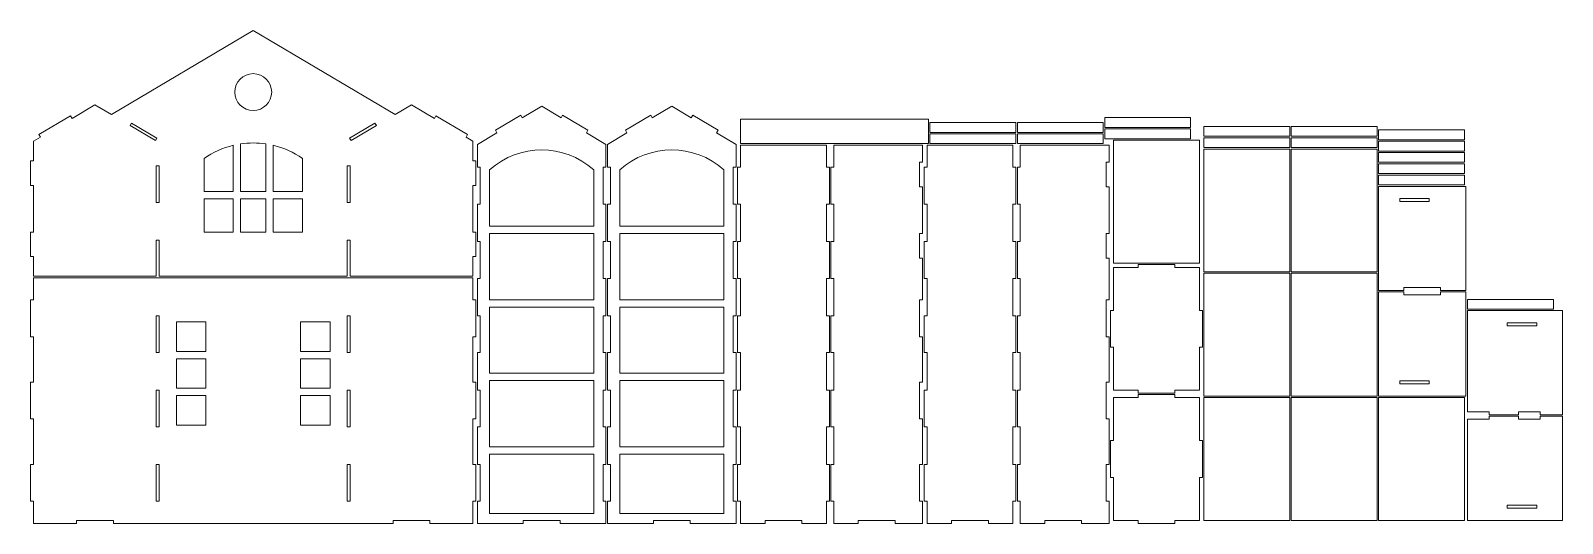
# Model space of a CAD drawing. Header units: millimetres. Extents: x -1560 to 1560, y -502 to 502.
import ezdxf

# ---------------------------------------------------------------- set-up
doc = ezdxf.new("R2010")
doc.units = ezdxf.units.MM
doc.header["$MEASUREMENT"] = 0
doc.layers.add('Camada 1', color=7, linetype='Continuous')

msp = doc.modelspace()

# ---------------------------------------------------------------- linework, layer by layer
at = {"layer": 'Camada 1', "color": 250, "lineweight": 20}
for points in [[(271.8923, 294.5), (446.8923, 294.5), (446.8923, 314.5), (271.8923, 314.5), (271.8923, 294.5)], [(449.8923, 294.5), (624.8923, 294.5), (624.8923, 314.5), (449.8923, 314.5), (449.8923, 294.5)], [(627.8923, 304.5), (802.8923, 304.5), (802.8923, 324.5), (627.8923, 324.5), (627.8923, 304.5)], [(271.8923, 271.5), (446.8923, 271.5), (446.8923, 291.5), (271.8923, 291.5), (271.8923, 271.5)], [(449.8923, 271.5), (624.8923, 271.5), (624.8923, 291.5), (449.8923, 291.5), (449.8923, 271.5)], [(627.8923, 281.5), (802.8923, 281.5), (802.8923, 301.5), (627.8923, 301.5), (627.8923, 281.5)], [(829.8923, 286.5), (1004.8923, 286.5), (1004.8923, 306.5), (829.8923, 306.5), (829.8923, 286.5)], [(829.8923, 263.5), (1004.8923, 263.5), (1004.8923, 283.5), (829.8923, 283.5), (829.8923, 263.5)], [(1007.8923, 286.5), (1182.8923, 286.5), (1182.8923, 306.5), (1007.8923, 306.5), (1007.8923, 286.5)], [(1007.8923, 263.5), (1182.8923, 263.5), (1182.8923, 283.5), (1007.8923, 283.5), (1007.8923, 263.5)], [(1185.8923, 279.5), (1360.8923, 279.5), (1360.8923, 299.5), (1185.8923, 299.5), (1185.8923, 279.5)], [(1185.8923, 256.5), (1360.8923, 256.5), (1360.8923, 276.5), (1185.8923, 276.5), (1185.8923, 256.5)], [(1185.8923, 233.5), (1360.8923, 233.5), (1360.8923, 253.5), (1185.8923, 253.5), (1185.8923, 233.5)], [(1185.8923, 210.5), (1360.8923, 210.5), (1360.8923, 230.5), (1185.8923, 230.5), (1185.8923, 210.5)], [(1185.8923, 187.5), (1360.8923, 187.5), (1360.8923, 207.5), (1185.8923, 207.5), (1185.8923, 187.5)], [(1366.8923, -65.5), (1541.8923, -65.5), (1541.8923, -45.5), (1366.8923, -45.5), (1366.8923, -65.5)]]:
    msp.add_lwpolyline(points, close=True, dxfattribs=at)
for points, knots in [([(-669.9271, 289.8737), (-669.9271, 289.8737), (-734.4738, 328.067), (-734.4738, 328.067), (-734.4738, 328.067), (-734.4738, 328.067), (-737.5292, 322.9033), (-737.5292, 322.9033), (-737.5292, 322.9033), (-737.5292, 322.9033), (-784.1077, 350.4645), (-784.1077, 350.4645), (-784.1077, 350.4645), (-784.1077, 350.4645), (-817.7327, 330.5681), (-817.7327, 330.5681), (-817.7327, 330.5681), (-817.7327, 330.5681), (-1106.6077, 501.5), (-1106.6077, 501.5), (-1106.6077, 501.5), (-1106.6077, 501.5), (-1395.4827, 330.5681), (-1395.4827, 330.5681), (-1395.4827, 330.5681), (-1395.4827, 330.5681), (-1429.1077, 350.4645), (-1429.1077, 350.4645), (-1429.1077, 350.4645), (-1429.1077, 350.4645), (-1475.6862, 322.9033), (-1475.6862, 322.9033), (-1475.6862, 322.9033), (-1475.6862, 322.9033), (-1478.7417, 328.067), (-1478.7417, 328.067), (-1478.7417, 328.067), (-1478.7417, 328.067), (-1543.2883, 289.8737), (-1543.2883, 289.8737), (-1543.2883, 289.8737), (-1543.2883, 289.8737), (-1540.2329, 284.71), (-1540.2329, 284.71), (-1540.2329, 284.71), (-1540.2329, 284.71), (-1554.1077, 276.5), (-1554.1077, 276.5), (-1554.1077, 276.5), (-1554.1077, 276.5), (-1554.1077, 236.5), (-1554.1077, 236.5), (-1554.1077, 236.5), (-1554.1077, 236.5), (-1560.1077, 236.5), (-1560.1077, 236.5), (-1560.1077, 236.5), (-1560.1077, 236.5), (-1560.1077, 186.5), (-1560.1077, 186.5), (-1560.1077, 186.5), (-1560.1077, 186.5), (-1554.1077, 186.5), (-1554.1077, 186.5), (-1554.1077, 186.5), (-1554.1077, 186.5), (-1554.1077, 91.5), (-1554.1077, 91.5), (-1554.1077, 91.5), (-1554.1077, 91.5), (-1560.1077, 91.5), (-1560.1077, 91.5), (-1560.1077, 91.5), (-1560.1077, 91.5), (-1560.1077, 41.5), (-1560.1077, 41.5), (-1560.1077, 41.5), (-1560.1077, 41.5), (-1554.1077, 41.5), (-1554.1077, 41.5), (-1554.1077, 41.5), (-1554.1077, 41.5), (-1554.1077, 1.5), (-1554.1077, 1.5), (-1554.1077, 1.5), (-1554.1077, 1.5), (-1304.1077, 1.5), (-1304.1077, 1.5), (-1304.1077, 1.5), (-1304.1077, 1.5), (-1304.1077, 75.25), (-1304.1077, 75.25), (-1304.1077, 75.25), (-1304.1077, 75.25), (-1298.1077, 75.25), (-1298.1077, 75.25), (-1298.1077, 75.25), (-1298.1077, 75.25), (-1298.1077, 1.5), (-1298.1077, 1.5), (-1298.1077, 1.5), (-1298.1077, 1.5), (-915.1077, 1.5), (-915.1077, 1.5), (-915.1077, 1.5), (-915.1077, 1.5), (-915.1077, 75.25), (-915.1077, 75.25), (-915.1077, 75.25), (-915.1077, 75.25), (-909.1077, 75.25), (-909.1077, 75.25), (-909.1077, 75.25), (-909.1077, 75.25), (-909.1077, 1.5), (-909.1077, 1.5), (-909.1077, 1.5), (-909.1077, 1.5), (-659.1077, 1.5), (-659.1077, 1.5), (-659.1077, 1.5), (-659.1077, 1.5), (-659.1077, 41.5), (-659.1077, 41.5), (-659.1077, 41.5), (-659.1077, 41.5), (-653.1077, 41.5), (-653.1077, 41.5), (-653.1077, 41.5), (-653.1077, 41.5), (-653.1077, 91.5), (-653.1077, 91.5), (-653.1077, 91.5), (-653.1077, 91.5), (-659.1077, 91.5), (-659.1077, 91.5), (-659.1077, 91.5), (-659.1077, 91.5), (-659.1077, 186.5), (-659.1077, 186.5), (-659.1077, 186.5), (-659.1077, 186.5), (-653.1077, 186.5), (-653.1077, 186.5), (-653.1077, 186.5), (-653.1077, 186.5), (-653.1077, 236.5), (-653.1077, 236.5), (-653.1077, 236.5), (-653.1077, 236.5), (-659.1077, 236.5), (-659.1077, 236.5), (-659.1077, 236.5), (-659.1077, 236.5), (-659.1077, 276.5), (-659.1077, 276.5), (-659.1077, 276.5), (-659.1077, 276.5), (-672.9826, 284.71), (-672.9826, 284.71), (-672.9826, 284.71), (-672.9826, 284.71), (-669.9271, 289.8737), (-669.9271, 289.8737)], [0, 0, 0, 0, 0.023809524, 0.023809524, 0.023809524, 0.023809524, 0.047619048, 0.047619048, 0.047619048, 0.047619048, 0.071428571, 0.071428571, 0.071428571, 0.071428571, 0.095238095, 0.095238095, 0.095238095, 0.095238095, 0.119047619, 0.119047619, 0.119047619, 0.119047619, 0.142857143, 0.142857143, 0.142857143, 0.142857143, 0.166666667, 0.166666667, 0.166666667, 0.166666667, 0.19047619, 0.19047619, 0.19047619, 0.19047619, 0.214285714, 0.214285714, 0.214285714, 0.214285714, 0.238095238, 0.238095238, 0.238095238, 0.238095238, 0.261904762, 0.261904762, 0.261904762, 0.261904762, 0.285714286, 0.285714286, 0.285714286, 0.285714286, 0.30952381, 0.30952381, 0.30952381, 0.30952381, 0.333333333, 0.333333333, 0.333333333, 0.333333333, 0.357142857, 0.357142857, 0.357142857, 0.357142857, 0.380952381, 0.380952381, 0.380952381, 0.380952381, 0.404761905, 0.404761905, 0.404761905, 0.404761905, 0.428571429, 0.428571429, 0.428571429, 0.428571429, 0.452380952, 0.452380952, 0.452380952, 0.452380952, 0.476190476, 0.476190476, 0.476190476, 0.476190476, 0.5, 0.5, 0.5, 0.5, 0.523809524, 0.523809524, 0.523809524, 0.523809524, 0.547619048, 0.547619048, 0.547619048, 0.547619048, 0.571428571, 0.571428571, 0.571428571, 0.571428571, 0.595238095, 0.595238095, 0.595238095, 0.595238095, 0.619047619, 0.619047619, 0.619047619, 0.619047619, 0.642857143, 0.642857143, 0.642857143, 0.642857143, 0.666666667, 0.666666667, 0.666666667, 0.666666667, 0.69047619, 0.69047619, 0.69047619, 0.69047619, 0.714285714, 0.714285714, 0.714285714, 0.714285714, 0.738095238, 0.738095238, 0.738095238, 0.738095238, 0.761904762, 0.761904762, 0.761904762, 0.761904762, 0.785714286, 0.785714286, 0.785714286, 0.785714286, 0.80952381, 0.80952381, 0.80952381, 0.80952381, 0.833333333, 0.833333333, 0.833333333, 0.833333333, 0.857142857, 0.857142857, 0.857142857, 0.857142857, 0.880952381, 0.880952381, 0.880952381, 0.880952381, 0.904761905, 0.904761905, 0.904761905, 0.904761905, 0.928571429, 0.928571429, 0.928571429, 0.928571429, 0.952380952, 0.952380952, 0.952380952, 0.952380952, 1, 1, 1, 1]), ([(-1106.6077, 414), (-1085.897, 414), (-1069.1077, 397.2107), (-1069.1077, 376.4998), (-1069.1077, 376.4998), (-1069.1078, 355.7892), (-1085.8972, 338.9999), (-1106.6079, 339), (-1106.6079, 339), (-1127.3185, 339.0001), (-1144.1078, 355.7895), (-1144.1077, 376.5001), (-1144.1077, 376.5001), (-1144.1077, 397.2108), (-1127.3183, 414.0001), (-1106.6077, 414)], [0, 0, 0, 0, 0.2, 0.2, 0.2, 0.2, 0.4, 0.4, 0.4, 0.4, 0.6, 0.6, 0.6, 0.6, 1, 1, 1, 1]), ([(-388.1077, 72.25), (-388.1077, 72.25), (-388.1077, 148.5), (-388.1077, 148.5), (-388.1077, 148.5), (-388.1077, 148.5), (-394.1077, 148.5), (-394.1077, 148.5), (-394.1077, 148.5), (-394.1077, 148.5), (-394.1077, 223.5), (-394.1077, 223.5), (-394.1077, 223.5), (-394.1077, 223.5), (-388.1077, 223.5), (-388.1077, 223.5), (-388.1077, 223.5), (-388.1077, 223.5), (-388.1077, 269.9497), (-388.1077, 269.9497), (-388.1077, 269.9497), (-388.1077, 269.9497), (-427.7891, 293.4298), (-427.7891, 293.4298), (-427.7891, 293.4298), (-427.7891, 293.4298), (-424.7336, 298.5935), (-424.7336, 298.5935), (-424.7336, 298.5935), (-424.7336, 298.5935), (-476.3709, 329.1482), (-476.3709, 329.1482), (-476.3709, 329.1482), (-476.3709, 329.1482), (-479.4264, 323.9844), (-479.4264, 323.9844), (-479.4264, 323.9844), (-479.4264, 323.9844), (-519.1077, 347.4645), (-519.1077, 347.4645), (-519.1077, 347.4645), (-519.1077, 347.4645), (-558.7891, 323.9844), (-558.7891, 323.9844), (-558.7891, 323.9844), (-558.7891, 323.9844), (-561.8445, 329.1482), (-561.8445, 329.1482), (-561.8445, 329.1482), (-561.8445, 329.1482), (-613.4819, 298.5935), (-613.4819, 298.5935), (-613.4819, 298.5935), (-613.4819, 298.5935), (-610.4264, 293.4298), (-610.4264, 293.4298), (-610.4264, 293.4298), (-610.4264, 293.4298), (-650.1077, 269.9497), (-650.1077, 269.9497), (-650.1077, 269.9497), (-650.1077, 269.9497), (-650.1077, 223.5), (-650.1077, 223.5), (-650.1077, 223.5), (-650.1077, 223.5), (-644.1077, 223.5), (-644.1077, 223.5), (-644.1077, 223.5), (-644.1077, 223.5), (-644.1077, 148.5), (-644.1077, 148.5), (-644.1077, 148.5), (-644.1077, 148.5), (-650.1077, 148.5), (-650.1077, 148.5), (-650.1077, 148.5), (-650.1077, 148.5), (-650.1077, 72.25), (-650.1077, 72.25), (-650.1077, 72.25), (-650.1077, 72.25), (-644.1077, 72.25), (-644.1077, 72.25), (-644.1077, 72.25), (-644.1077, 72.25), (-644.1077, -2.75), (-644.1077, -2.75), (-644.1077, -2.75), (-644.1077, -2.75), (-650.1077, -2.75), (-650.1077, -2.75), (-650.1077, -2.75), (-650.1077, -2.75), (-650.1077, -79), (-650.1077, -79), (-650.1077, -79), (-650.1077, -79), (-644.1077, -79), (-644.1077, -79), (-644.1077, -79), (-644.1077, -79), (-644.1077, -154), (-644.1077, -154), (-644.1077, -154), (-644.1077, -154), (-650.1077, -154), (-650.1077, -154), (-650.1077, -154), (-650.1077, -154), (-650.1077, -230.25), (-650.1077, -230.25), (-650.1077, -230.25), (-650.1077, -230.25), (-644.1077, -230.25), (-644.1077, -230.25), (-644.1077, -230.25), (-644.1077, -230.25), (-644.1077, -305.25), (-644.1077, -305.25), (-644.1077, -305.25), (-644.1077, -305.25), (-650.1077, -305.25), (-650.1077, -305.25), (-650.1077, -305.25), (-650.1077, -305.25), (-650.1077, -381.5), (-650.1077, -381.5), (-650.1077, -381.5), (-650.1077, -381.5), (-644.1077, -381.5), (-644.1077, -381.5), (-644.1077, -381.5), (-644.1077, -381.5), (-644.1077, -456.5), (-644.1077, -456.5), (-644.1077, -456.5), (-644.1077, -456.5), (-650.1077, -456.5), (-650.1077, -456.5), (-650.1077, -456.5), (-650.1077, -456.5), (-650.1077, -501.5), (-650.1077, -501.5), (-650.1077, -501.5), (-650.1077, -501.5), (-556.6077, -501.5), (-556.6077, -501.5), (-556.6077, -501.5), (-556.6077, -501.5), (-556.6077, -495.5), (-556.6077, -495.5), (-556.6077, -495.5), (-556.6077, -495.5), (-481.6077, -495.5), (-481.6077, -495.5), (-481.6077, -495.5), (-481.6077, -495.5), (-481.6077, -501.5), (-481.6077, -501.5), (-481.6077, -501.5), (-481.6077, -501.5), (-388.1077, -501.5), (-388.1077, -501.5), (-388.1077, -501.5), (-388.1077, -501.5), (-388.1077, -456.5), (-388.1077, -456.5), (-388.1077, -456.5), (-388.1077, -456.5), (-394.1077, -456.5), (-394.1077, -456.5), (-394.1077, -456.5), (-394.1077, -456.5), (-394.1077, -381.5), (-394.1077, -381.5), (-394.1077, -381.5), (-394.1077, -381.5), (-388.1077, -381.5), (-388.1077, -381.5), (-388.1077, -381.5), (-388.1077, -381.5), (-388.1077, -305.25), (-388.1077, -305.25), (-388.1077, -305.25), (-388.1077, -305.25), (-394.1077, -305.25), (-394.1077, -305.25), (-394.1077, -305.25), (-394.1077, -305.25), (-394.1077, -230.25), (-394.1077, -230.25), (-394.1077, -230.25), (-394.1077, -230.25), (-388.1077, -230.25), (-388.1077, -230.25), (-388.1077, -230.25), (-388.1077, -230.25), (-388.1077, -154), (-388.1077, -154), (-388.1077, -154), (-388.1077, -154), (-394.1077, -154), (-394.1077, -154), (-394.1077, -154), (-394.1077, -154), (-394.1077, -79), (-394.1077, -79), (-394.1077, -79), (-394.1077, -79), (-388.1077, -79), (-388.1077, -79), (-388.1077, -79), (-388.1077, -79), (-388.1077, -2.75), (-388.1077, -2.75), (-388.1077, -2.75), (-388.1077, -2.75), (-394.1077, -2.75), (-394.1077, -2.75), (-394.1077, -2.75), (-394.1077, -2.75), (-394.1077, 72.25), (-394.1077, 72.25), (-394.1077, 72.25), (-394.1077, 72.25), (-388.1077, 72.25), (-388.1077, 72.25)], [0, 0, 0, 0, 0.017241379, 0.017241379, 0.017241379, 0.017241379, 0.034482759, 0.034482759, 0.034482759, 0.034482759, 0.051724138, 0.051724138, 0.051724138, 0.051724138, 0.068965517, 0.068965517, 0.068965517, 0.068965517, 0.086206897, 0.086206897, 0.086206897, 0.086206897, 0.103448276, 0.103448276, 0.103448276, 0.103448276, 0.120689655, 0.120689655, 0.120689655, 0.120689655, 0.137931034, 0.137931034, 0.137931034, 0.137931034, 0.155172414, 0.155172414, 0.155172414, 0.155172414, 0.172413793, 0.172413793, 0.172413793, 0.172413793, 0.189655172, 0.189655172, 0.189655172, 0.189655172, 0.206896552, 0.206896552, 0.206896552, 0.206896552, 0.224137931, 0.224137931, 0.224137931, 0.224137931, 0.24137931, 0.24137931, 0.24137931, 0.24137931, 0.25862069, 0.25862069, 0.25862069, 0.25862069, 0.275862069, 0.275862069, 0.275862069, 0.275862069, 0.293103448, 0.293103448, 0.293103448, 0.293103448, 0.310344828, 0.310344828, 0.310344828, 0.310344828, 0.327586207, 0.327586207, 0.327586207, 0.327586207, 0.344827586, 0.344827586, 0.344827586, 0.344827586, 0.362068966, 0.362068966, 0.362068966, 0.362068966, 0.379310345, 0.379310345, 0.379310345, 0.379310345, 0.396551724, 0.396551724, 0.396551724, 0.396551724, 0.413793103, 0.413793103, 0.413793103, 0.413793103, 0.431034483, 0.431034483, 0.431034483, 0.431034483, 0.448275862, 0.448275862, 0.448275862, 0.448275862, 0.465517241, 0.465517241, 0.465517241, 0.465517241, 0.482758621, 0.482758621, 0.482758621, 0.482758621, 0.5, 0.5, 0.5, 0.5, 0.517241379, 0.517241379, 0.517241379, 0.517241379, 0.534482759, 0.534482759, 0.534482759, 0.534482759, 0.551724138, 0.551724138, 0.551724138, 0.551724138, 0.568965517, 0.568965517, 0.568965517, 0.568965517, 0.586206897, 0.586206897, 0.586206897, 0.586206897, 0.603448276, 0.603448276, 0.603448276, 0.603448276, 0.620689655, 0.620689655, 0.620689655, 0.620689655, 0.637931034, 0.637931034, 0.637931034, 0.637931034, 0.655172414, 0.655172414, 0.655172414, 0.655172414, 0.672413793, 0.672413793, 0.672413793, 0.672413793, 0.689655172, 0.689655172, 0.689655172, 0.689655172, 0.706896552, 0.706896552, 0.706896552, 0.706896552, 0.724137931, 0.724137931, 0.724137931, 0.724137931, 0.74137931, 0.74137931, 0.74137931, 0.74137931, 0.75862069, 0.75862069, 0.75862069, 0.75862069, 0.775862069, 0.775862069, 0.775862069, 0.775862069, 0.793103448, 0.793103448, 0.793103448, 0.793103448, 0.810344828, 0.810344828, 0.810344828, 0.810344828, 0.827586207, 0.827586207, 0.827586207, 0.827586207, 0.844827586, 0.844827586, 0.844827586, 0.844827586, 0.862068966, 0.862068966, 0.862068966, 0.862068966, 0.879310345, 0.879310345, 0.879310345, 0.879310345, 0.896551724, 0.896551724, 0.896551724, 0.896551724, 0.913793103, 0.913793103, 0.913793103, 0.913793103, 0.931034483, 0.931034483, 0.931034483, 0.931034483, 0.948275862, 0.948275862, 0.948275862, 0.948275862, 0.965517241, 0.965517241, 0.965517241, 0.965517241, 1, 1, 1, 1]), ([(-123.1077, 72.25), (-123.1077, 72.25), (-123.1077, 148.5), (-123.1077, 148.5), (-123.1077, 148.5), (-123.1077, 148.5), (-129.1077, 148.5), (-129.1077, 148.5), (-129.1077, 148.5), (-129.1077, 148.5), (-129.1077, 223.5), (-129.1077, 223.5), (-129.1077, 223.5), (-129.1077, 223.5), (-123.1077, 223.5), (-123.1077, 223.5), (-123.1077, 223.5), (-123.1077, 223.5), (-123.1077, 269.9497), (-123.1077, 269.9497), (-123.1077, 269.9497), (-123.1077, 269.9497), (-162.7891, 293.4298), (-162.7891, 293.4298), (-162.7891, 293.4298), (-162.7891, 293.4298), (-159.7336, 298.5935), (-159.7336, 298.5935), (-159.7336, 298.5935), (-159.7336, 298.5935), (-211.3709, 329.1482), (-211.3709, 329.1482), (-211.3709, 329.1482), (-211.3709, 329.1482), (-214.4264, 323.9844), (-214.4264, 323.9844), (-214.4264, 323.9844), (-214.4264, 323.9844), (-254.1077, 347.4645), (-254.1077, 347.4645), (-254.1077, 347.4645), (-254.1077, 347.4645), (-293.7891, 323.9844), (-293.7891, 323.9844), (-293.7891, 323.9844), (-293.7891, 323.9844), (-296.8445, 329.1482), (-296.8445, 329.1482), (-296.8445, 329.1482), (-296.8445, 329.1482), (-348.4819, 298.5935), (-348.4819, 298.5935), (-348.4819, 298.5935), (-348.4819, 298.5935), (-345.4264, 293.4298), (-345.4264, 293.4298), (-345.4264, 293.4298), (-345.4264, 293.4298), (-385.1077, 269.9497), (-385.1077, 269.9497), (-385.1077, 269.9497), (-385.1077, 269.9497), (-385.1077, 223.5), (-385.1077, 223.5), (-385.1077, 223.5), (-385.1077, 223.5), (-379.1077, 223.5), (-379.1077, 223.5), (-379.1077, 223.5), (-379.1077, 223.5), (-379.1077, 148.5), (-379.1077, 148.5), (-379.1077, 148.5), (-379.1077, 148.5), (-385.1077, 148.5), (-385.1077, 148.5), (-385.1077, 148.5), (-385.1077, 148.5), (-385.1077, 72.25), (-385.1077, 72.25), (-385.1077, 72.25), (-385.1077, 72.25), (-379.1077, 72.25), (-379.1077, 72.25), (-379.1077, 72.25), (-379.1077, 72.25), (-379.1077, -2.75), (-379.1077, -2.75), (-379.1077, -2.75), (-379.1077, -2.75), (-385.1077, -2.75), (-385.1077, -2.75), (-385.1077, -2.75), (-385.1077, -2.75), (-385.1077, -79), (-385.1077, -79), (-385.1077, -79), (-385.1077, -79), (-379.1077, -79), (-379.1077, -79), (-379.1077, -79), (-379.1077, -79), (-379.1077, -154), (-379.1077, -154), (-379.1077, -154), (-379.1077, -154), (-385.1077, -154), (-385.1077, -154), (-385.1077, -154), (-385.1077, -154), (-385.1077, -230.25), (-385.1077, -230.25), (-385.1077, -230.25), (-385.1077, -230.25), (-379.1077, -230.25), (-379.1077, -230.25), (-379.1077, -230.25), (-379.1077, -230.25), (-379.1077, -305.25), (-379.1077, -305.25), (-379.1077, -305.25), (-379.1077, -305.25), (-385.1077, -305.25), (-385.1077, -305.25), (-385.1077, -305.25), (-385.1077, -305.25), (-385.1077, -381.5), (-385.1077, -381.5), (-385.1077, -381.5), (-385.1077, -381.5), (-379.1077, -381.5), (-379.1077, -381.5), (-379.1077, -381.5), (-379.1077, -381.5), (-379.1077, -456.5), (-379.1077, -456.5), (-379.1077, -456.5), (-379.1077, -456.5), (-385.1077, -456.5), (-385.1077, -456.5), (-385.1077, -456.5), (-385.1077, -456.5), (-385.1077, -501.5), (-385.1077, -501.5), (-385.1077, -501.5), (-385.1077, -501.5), (-291.6077, -501.5), (-291.6077, -501.5), (-291.6077, -501.5), (-291.6077, -501.5), (-291.6077, -495.5), (-291.6077, -495.5), (-291.6077, -495.5), (-291.6077, -495.5), (-216.6077, -495.5), (-216.6077, -495.5), (-216.6077, -495.5), (-216.6077, -495.5), (-216.6077, -501.5), (-216.6077, -501.5), (-216.6077, -501.5), (-216.6077, -501.5), (-123.1077, -501.5), (-123.1077, -501.5), (-123.1077, -501.5), (-123.1077, -501.5), (-123.1077, -456.5), (-123.1077, -456.5), (-123.1077, -456.5), (-123.1077, -456.5), (-129.1077, -456.5), (-129.1077, -456.5), (-129.1077, -456.5), (-129.1077, -456.5), (-129.1077, -381.5), (-129.1077, -381.5), (-129.1077, -381.5), (-129.1077, -381.5), (-123.1077, -381.5), (-123.1077, -381.5), (-123.1077, -381.5), (-123.1077, -381.5), (-123.1077, -305.25), (-123.1077, -305.25), (-123.1077, -305.25), (-123.1077, -305.25), (-129.1077, -305.25), (-129.1077, -305.25), (-129.1077, -305.25), (-129.1077, -305.25), (-129.1077, -230.25), (-129.1077, -230.25), (-129.1077, -230.25), (-129.1077, -230.25), (-123.1077, -230.25), (-123.1077, -230.25), (-123.1077, -230.25), (-123.1077, -230.25), (-123.1077, -154), (-123.1077, -154), (-123.1077, -154), (-123.1077, -154), (-129.1077, -154), (-129.1077, -154), (-129.1077, -154), (-129.1077, -154), (-129.1077, -79), (-129.1077, -79), (-129.1077, -79), (-129.1077, -79), (-123.1077, -79), (-123.1077, -79), (-123.1077, -79), (-123.1077, -79), (-123.1077, -2.75), (-123.1077, -2.75), (-123.1077, -2.75), (-123.1077, -2.75), (-129.1077, -2.75), (-129.1077, -2.75), (-129.1077, -2.75), (-129.1077, -2.75), (-129.1077, 72.25), (-129.1077, 72.25), (-129.1077, 72.25), (-129.1077, 72.25), (-123.1077, 72.25), (-123.1077, 72.25)], [0, 0, 0, 0, 0.017241379, 0.017241379, 0.017241379, 0.017241379, 0.034482759, 0.034482759, 0.034482759, 0.034482759, 0.051724138, 0.051724138, 0.051724138, 0.051724138, 0.068965517, 0.068965517, 0.068965517, 0.068965517, 0.086206897, 0.086206897, 0.086206897, 0.086206897, 0.103448276, 0.103448276, 0.103448276, 0.103448276, 0.120689655, 0.120689655, 0.120689655, 0.120689655, 0.137931034, 0.137931034, 0.137931034, 0.137931034, 0.155172414, 0.155172414, 0.155172414, 0.155172414, 0.172413793, 0.172413793, 0.172413793, 0.172413793, 0.189655172, 0.189655172, 0.189655172, 0.189655172, 0.206896552, 0.206896552, 0.206896552, 0.206896552, 0.224137931, 0.224137931, 0.224137931, 0.224137931, 0.24137931, 0.24137931, 0.24137931, 0.24137931, 0.25862069, 0.25862069, 0.25862069, 0.25862069, 0.275862069, 0.275862069, 0.275862069, 0.275862069, 0.293103448, 0.293103448, 0.293103448, 0.293103448, 0.310344828, 0.310344828, 0.310344828, 0.310344828, 0.327586207, 0.327586207, 0.327586207, 0.327586207, 0.344827586, 0.344827586, 0.344827586, 0.344827586, 0.362068966, 0.362068966, 0.362068966, 0.362068966, 0.379310345, 0.379310345, 0.379310345, 0.379310345, 0.396551724, 0.396551724, 0.396551724, 0.396551724, 0.413793103, 0.413793103, 0.413793103, 0.413793103, 0.431034483, 0.431034483, 0.431034483, 0.431034483, 0.448275862, 0.448275862, 0.448275862, 0.448275862, 0.465517241, 0.465517241, 0.465517241, 0.465517241, 0.482758621, 0.482758621, 0.482758621, 0.482758621, 0.5, 0.5, 0.5, 0.5, 0.517241379, 0.517241379, 0.517241379, 0.517241379, 0.534482759, 0.534482759, 0.534482759, 0.534482759, 0.551724138, 0.551724138, 0.551724138, 0.551724138, 0.568965517, 0.568965517, 0.568965517, 0.568965517, 0.586206897, 0.586206897, 0.586206897, 0.586206897, 0.603448276, 0.603448276, 0.603448276, 0.603448276, 0.620689655, 0.620689655, 0.620689655, 0.620689655, 0.637931034, 0.637931034, 0.637931034, 0.637931034, 0.655172414, 0.655172414, 0.655172414, 0.655172414, 0.672413793, 0.672413793, 0.672413793, 0.672413793, 0.689655172, 0.689655172, 0.689655172, 0.689655172, 0.706896552, 0.706896552, 0.706896552, 0.706896552, 0.724137931, 0.724137931, 0.724137931, 0.724137931, 0.74137931, 0.74137931, 0.74137931, 0.74137931, 0.75862069, 0.75862069, 0.75862069, 0.75862069, 0.775862069, 0.775862069, 0.775862069, 0.775862069, 0.793103448, 0.793103448, 0.793103448, 0.793103448, 0.810344828, 0.810344828, 0.810344828, 0.810344828, 0.827586207, 0.827586207, 0.827586207, 0.827586207, 0.844827586, 0.844827586, 0.844827586, 0.844827586, 0.862068966, 0.862068966, 0.862068966, 0.862068966, 0.879310345, 0.879310345, 0.879310345, 0.879310345, 0.896551724, 0.896551724, 0.896551724, 0.896551724, 0.913793103, 0.913793103, 0.913793103, 0.913793103, 0.931034483, 0.931034483, 0.931034483, 0.931034483, 0.948275862, 0.948275862, 0.948275862, 0.948275862, 0.965517241, 0.965517241, 0.965517241, 0.965517241, 1, 1, 1, 1]), ([(-1302.8602, 282.7335), (-1302.8602, 282.7335), (-1305.9157, 277.5698), (-1305.9157, 277.5698), (-1305.9157, 277.5698), (-1305.9157, 277.5698), (-1357.553, 308.1244), (-1357.553, 308.1244), (-1357.553, 308.1244), (-1357.553, 308.1244), (-1354.4975, 313.2882), (-1354.4975, 313.2882), (-1354.4975, 313.2882), (-1354.4975, 313.2882), (-1302.8602, 282.7335), (-1302.8602, 282.7335)], [0, 0, 0, 0, 0.2, 0.2, 0.2, 0.2, 0.4, 0.4, 0.4, 0.4, 0.6, 0.6, 0.6, 0.6, 1, 1, 1, 1]), ([(-855.6624, 308.1244), (-855.6624, 308.1244), (-907.2998, 277.5698), (-907.2998, 277.5698), (-907.2998, 277.5698), (-907.2998, 277.5698), (-910.3552, 282.7335), (-910.3552, 282.7335), (-910.3552, 282.7335), (-910.3552, 282.7335), (-858.7179, 313.2882), (-858.7179, 313.2882), (-858.7179, 313.2882), (-858.7179, 313.2882), (-855.6624, 308.1244), (-855.6624, 308.1244)], [0, 0, 0, 0, 0.2, 0.2, 0.2, 0.2, 0.4, 0.4, 0.4, 0.4, 0.6, 0.6, 0.6, 0.6, 1, 1, 1, 1]), ([(-114.1077, 271.5), (-114.1077, 271.5), (268.8923, 271.5), (268.8923, 271.5), (268.8923, 271.5), (268.8923, 271.5), (268.8923, 321.5), (268.8923, 321.5), (268.8923, 321.5), (268.8923, 321.5), (-114.1077, 321.5), (-114.1077, 321.5), (-114.1077, 321.5), (-114.1077, 321.5), (-114.1077, 271.5), (-114.1077, 271.5)], [0, 0, 0, 0, 0.2, 0.2, 0.2, 0.2, 0.4, 0.4, 0.4, 0.4, 0.6, 0.6, 0.6, 0.6, 1, 1, 1, 1]), ([(-1147.4411, 268.0554), (-1147.4411, 268.0554), (-1147.4411, 174), (-1147.4411, 174), (-1147.4411, 174), (-1147.4411, 174), (-1206.6077, 174), (-1206.6077, 174), (-1206.6077, 174), (-1206.6077, 174), (-1206.6077, 241.5), (-1206.6077, 241.5), (-1206.6077, 241.5), (-1188.7123, 253.9608), (-1168.6455, 262.9672), (-1147.4411, 268.0554)], [0, 0, 0, 0, 0.2, 0.2, 0.2, 0.2, 0.4, 0.4, 0.4, 0.4, 0.6, 0.6, 0.6, 0.6, 1, 1, 1, 1]), ([(-1080.7744, 270.9687), (-1080.7744, 270.9687), (-1080.7744, 174), (-1080.7744, 174), (-1080.7744, 174), (-1080.7744, 174), (-1132.4411, 174), (-1132.4411, 174), (-1132.4411, 174), (-1132.4411, 174), (-1132.4411, 270.9687), (-1132.4411, 270.9687), (-1132.4411, 270.9687), (-1115.3137, 273.525), (-1097.9018, 273.525), (-1080.7744, 270.9687)], [0, 0, 0, 0, 0.2, 0.2, 0.2, 0.2, 0.4, 0.4, 0.4, 0.4, 0.6, 0.6, 0.6, 0.6, 1, 1, 1, 1]), ([(-1065.7744, 268.0554), (-1044.5699, 262.9672), (-1024.5032, 253.9608), (-1006.6077, 241.5), (-1006.6077, 241.5), (-1006.6077, 241.5), (-1006.6077, 174), (-1006.6077, 174), (-1006.6077, 174), (-1006.6077, 174), (-1065.7744, 174), (-1065.7744, 174), (-1065.7744, 174), (-1065.7744, 174), (-1065.7744, 268.0554), (-1065.7744, 268.0554)], [0, 0, 0, 0, 0.2, 0.2, 0.2, 0.2, 0.4, 0.4, 0.4, 0.4, 0.6, 0.6, 0.6, 0.6, 1, 1, 1, 1]), ([(-625.1077, 218.5), (-564.5796, 272.0335), (-473.6358, 272.0335), (-413.1077, 218.5), (-413.1077, 218.5), (-413.1077, 218.5), (-413.1077, 103.5), (-413.1077, 103.5), (-413.1077, 103.5), (-413.1077, 103.5), (-625.1077, 103.5), (-625.1077, 103.5), (-625.1077, 103.5), (-625.1077, 103.5), (-625.1077, 218.5), (-625.1077, 218.5)], [0, 0, 0, 0, 0.2, 0.2, 0.2, 0.2, 0.4, 0.4, 0.4, 0.4, 0.6, 0.6, 0.6, 0.6, 1, 1, 1, 1]), ([(-360.1077, 218.5), (-299.5796, 272.0335), (-208.6358, 272.0335), (-148.1077, 218.5), (-148.1077, 218.5), (-148.1077, 218.5), (-148.1077, 103.5), (-148.1077, 103.5), (-148.1077, 103.5), (-148.1077, 103.5), (-360.1077, 103.5), (-360.1077, 103.5), (-360.1077, 103.5), (-360.1077, 103.5), (-360.1077, 218.5), (-360.1077, 218.5)], [0, 0, 0, 0, 0.2, 0.2, 0.2, 0.2, 0.4, 0.4, 0.4, 0.4, 0.6, 0.6, 0.6, 0.6, 1, 1, 1, 1]), ([(66.8923, -305.25), (66.8923, -305.25), (66.8923, -230.25), (66.8923, -230.25), (66.8923, -230.25), (66.8923, -230.25), (60.8923, -230.25), (60.8923, -230.25), (60.8923, -230.25), (60.8923, -230.25), (60.8923, -154), (60.8923, -154), (60.8923, -154), (60.8923, -154), (66.8923, -154), (66.8923, -154), (66.8923, -154), (66.8923, -154), (66.8923, -79), (66.8923, -79), (66.8923, -79), (66.8923, -79), (60.8923, -79), (60.8923, -79), (60.8923, -79), (60.8923, -79), (60.8923, -2.75), (60.8923, -2.75), (60.8923, -2.75), (60.8923, -2.75), (66.8923, -2.75), (66.8923, -2.75), (66.8923, -2.75), (66.8923, -2.75), (66.8923, 72.25), (66.8923, 72.25), (66.8923, 72.25), (66.8923, 72.25), (60.8923, 72.25), (60.8923, 72.25), (60.8923, 72.25), (60.8923, 72.25), (60.8923, 148.5), (60.8923, 148.5), (60.8923, 148.5), (60.8923, 148.5), (66.8923, 148.5), (66.8923, 148.5), (66.8923, 148.5), (66.8923, 148.5), (66.8923, 223.5), (66.8923, 223.5), (66.8923, 223.5), (66.8923, 223.5), (60.8923, 223.5), (60.8923, 223.5), (60.8923, 223.5), (60.8923, 223.5), (60.8923, 268.5), (60.8923, 268.5), (60.8923, 268.5), (60.8923, 268.5), (-114.1077, 268.5), (-114.1077, 268.5), (-114.1077, 268.5), (-114.1077, 268.5), (-114.1077, 223.5), (-114.1077, 223.5), (-114.1077, 223.5), (-114.1077, 223.5), (-120.1077, 223.5), (-120.1077, 223.5), (-120.1077, 223.5), (-120.1077, 223.5), (-120.1077, 148.5), (-120.1077, 148.5), (-120.1077, 148.5), (-120.1077, 148.5), (-114.1077, 148.5), (-114.1077, 148.5), (-114.1077, 148.5), (-114.1077, 148.5), (-114.1077, 72.25), (-114.1077, 72.25), (-114.1077, 72.25), (-114.1077, 72.25), (-120.1077, 72.25), (-120.1077, 72.25), (-120.1077, 72.25), (-120.1077, 72.25), (-120.1077, -2.75), (-120.1077, -2.75), (-120.1077, -2.75), (-120.1077, -2.75), (-114.1077, -2.75), (-114.1077, -2.75), (-114.1077, -2.75), (-114.1077, -2.75), (-114.1077, -79), (-114.1077, -79), (-114.1077, -79), (-114.1077, -79), (-120.1077, -79), (-120.1077, -79), (-120.1077, -79), (-120.1077, -79), (-120.1077, -154), (-120.1077, -154), (-120.1077, -154), (-120.1077, -154), (-114.1077, -154), (-114.1077, -154), (-114.1077, -154), (-114.1077, -154), (-114.1077, -230.25), (-114.1077, -230.25), (-114.1077, -230.25), (-114.1077, -230.25), (-120.1077, -230.25), (-120.1077, -230.25), (-120.1077, -230.25), (-120.1077, -230.25), (-120.1077, -305.25), (-120.1077, -305.25), (-120.1077, -305.25), (-120.1077, -305.25), (-114.1077, -305.25), (-114.1077, -305.25), (-114.1077, -305.25), (-114.1077, -305.25), (-114.1077, -381.5), (-114.1077, -381.5), (-114.1077, -381.5), (-114.1077, -381.5), (-120.1077, -381.5), (-120.1077, -381.5), (-120.1077, -381.5), (-120.1077, -381.5), (-120.1077, -456.5), (-120.1077, -456.5), (-120.1077, -456.5), (-120.1077, -456.5), (-114.1077, -456.5), (-114.1077, -456.5), (-114.1077, -456.5), (-114.1077, -456.5), (-114.1077, -501.5), (-114.1077, -501.5), (-114.1077, -501.5), (-114.1077, -501.5), (-64.1077, -501.5), (-64.1077, -501.5), (-64.1077, -501.5), (-64.1077, -501.5), (-64.1077, -495.5), (-64.1077, -495.5), (-64.1077, -495.5), (-64.1077, -495.5), (10.8923, -495.5), (10.8923, -495.5), (10.8923, -495.5), (10.8923, -495.5), (10.8923, -501.5), (10.8923, -501.5), (10.8923, -501.5), (10.8923, -501.5), (60.8923, -501.5), (60.8923, -501.5), (60.8923, -501.5), (60.8923, -501.5), (60.8923, -456.5), (60.8923, -456.5), (60.8923, -456.5), (60.8923, -456.5), (66.8923, -456.5), (66.8923, -456.5), (66.8923, -456.5), (66.8923, -456.5), (66.8923, -381.5), (66.8923, -381.5), (66.8923, -381.5), (66.8923, -381.5), (60.8923, -381.5), (60.8923, -381.5), (60.8923, -381.5), (60.8923, -381.5), (60.8923, -305.25), (60.8923, -305.25), (60.8923, -305.25), (60.8923, -305.25), (66.8923, -305.25), (66.8923, -305.25)], [0, 0, 0, 0, 0.020408163, 0.020408163, 0.020408163, 0.020408163, 0.040816327, 0.040816327, 0.040816327, 0.040816327, 0.06122449, 0.06122449, 0.06122449, 0.06122449, 0.081632653, 0.081632653, 0.081632653, 0.081632653, 0.102040816, 0.102040816, 0.102040816, 0.102040816, 0.12244898, 0.12244898, 0.12244898, 0.12244898, 0.142857143, 0.142857143, 0.142857143, 0.142857143, 0.163265306, 0.163265306, 0.163265306, 0.163265306, 0.183673469, 0.183673469, 0.183673469, 0.183673469, 0.204081633, 0.204081633, 0.204081633, 0.204081633, 0.224489796, 0.224489796, 0.224489796, 0.224489796, 0.244897959, 0.244897959, 0.244897959, 0.244897959, 0.265306122, 0.265306122, 0.265306122, 0.265306122, 0.285714286, 0.285714286, 0.285714286, 0.285714286, 0.306122449, 0.306122449, 0.306122449, 0.306122449, 0.326530612, 0.326530612, 0.326530612, 0.326530612, 0.346938776, 0.346938776, 0.346938776, 0.346938776, 0.367346939, 0.367346939, 0.367346939, 0.367346939, 0.387755102, 0.387755102, 0.387755102, 0.387755102, 0.408163265, 0.408163265, 0.408163265, 0.408163265, 0.428571429, 0.428571429, 0.428571429, 0.428571429, 0.448979592, 0.448979592, 0.448979592, 0.448979592, 0.469387755, 0.469387755, 0.469387755, 0.469387755, 0.489795918, 0.489795918, 0.489795918, 0.489795918, 0.510204082, 0.510204082, 0.510204082, 0.510204082, 0.530612245, 0.530612245, 0.530612245, 0.530612245, 0.551020408, 0.551020408, 0.551020408, 0.551020408, 0.571428571, 0.571428571, 0.571428571, 0.571428571, 0.591836735, 0.591836735, 0.591836735, 0.591836735, 0.612244898, 0.612244898, 0.612244898, 0.612244898, 0.632653061, 0.632653061, 0.632653061, 0.632653061, 0.653061224, 0.653061224, 0.653061224, 0.653061224, 0.673469388, 0.673469388, 0.673469388, 0.673469388, 0.693877551, 0.693877551, 0.693877551, 0.693877551, 0.714285714, 0.714285714, 0.714285714, 0.714285714, 0.734693878, 0.734693878, 0.734693878, 0.734693878, 0.755102041, 0.755102041, 0.755102041, 0.755102041, 0.775510204, 0.775510204, 0.775510204, 0.775510204, 0.795918367, 0.795918367, 0.795918367, 0.795918367, 0.816326531, 0.816326531, 0.816326531, 0.816326531, 0.836734694, 0.836734694, 0.836734694, 0.836734694, 0.857142857, 0.857142857, 0.857142857, 0.857142857, 0.87755102, 0.87755102, 0.87755102, 0.87755102, 0.897959184, 0.897959184, 0.897959184, 0.897959184, 0.918367347, 0.918367347, 0.918367347, 0.918367347, 0.93877551, 0.93877551, 0.93877551, 0.93877551, 0.959183673, 0.959183673, 0.959183673, 0.959183673, 1, 1, 1, 1]), ([(75.8923, -305.25), (75.8923, -305.25), (75.8923, -381.5), (75.8923, -381.5), (75.8923, -381.5), (75.8923, -381.5), (69.8923, -381.5), (69.8923, -381.5), (69.8923, -381.5), (69.8923, -381.5), (69.8923, -456.5), (69.8923, -456.5), (69.8923, -456.5), (69.8923, -456.5), (75.8923, -456.5), (75.8923, -456.5), (75.8923, -456.5), (75.8923, -456.5), (75.8923, -501.5), (75.8923, -501.5), (75.8923, -501.5), (75.8923, -501.5), (125.8923, -501.5), (125.8923, -501.5), (125.8923, -501.5), (125.8923, -501.5), (125.8923, -495.5), (125.8923, -495.5), (125.8923, -495.5), (125.8923, -495.5), (200.8923, -495.5), (200.8923, -495.5), (200.8923, -495.5), (200.8923, -495.5), (200.8923, -501.5), (200.8923, -501.5), (200.8923, -501.5), (200.8923, -501.5), (256.8923, -501.5), (256.8923, -501.5), (256.8923, -501.5), (256.8923, -501.5), (256.8923, -456.5), (256.8923, -456.5), (256.8923, -456.5), (256.8923, -456.5), (250.8923, -456.5), (250.8923, -456.5), (250.8923, -456.5), (250.8923, -456.5), (250.8923, -381.5), (250.8923, -381.5), (250.8923, -381.5), (250.8923, -381.5), (256.8923, -381.5), (256.8923, -381.5), (256.8923, -381.5), (256.8923, -381.5), (256.8923, -289), (256.8923, -289), (256.8923, -289), (256.8923, -289), (250.8923, -289), (250.8923, -289), (250.8923, -289), (250.8923, -289), (250.8923, -214), (250.8923, -214), (250.8923, -214), (250.8923, -214), (256.8923, -214), (256.8923, -214), (256.8923, -214), (256.8923, -214), (256.8923, -121.5), (256.8923, -121.5), (256.8923, -121.5), (256.8923, -121.5), (250.8923, -121.5), (250.8923, -121.5), (250.8923, -121.5), (250.8923, -121.5), (250.8923, -46.5), (250.8923, -46.5), (250.8923, -46.5), (250.8923, -46.5), (256.8923, -46.5), (256.8923, -46.5), (256.8923, -46.5), (256.8923, -46.5), (256.8923, 38.5), (256.8923, 38.5), (256.8923, 38.5), (256.8923, 38.5), (250.8923, 38.5), (250.8923, 38.5), (250.8923, 38.5), (250.8923, 38.5), (250.8923, 88.5), (250.8923, 88.5), (250.8923, 88.5), (250.8923, 88.5), (256.8923, 88.5), (256.8923, 88.5), (256.8923, 88.5), (256.8923, 88.5), (256.8923, 183.5), (256.8923, 183.5), (256.8923, 183.5), (256.8923, 183.5), (250.8923, 183.5), (250.8923, 183.5), (250.8923, 183.5), (250.8923, 183.5), (250.8923, 233.5), (250.8923, 233.5), (250.8923, 233.5), (250.8923, 233.5), (256.8923, 233.5), (256.8923, 233.5), (256.8923, 233.5), (256.8923, 233.5), (256.8923, 268.5), (256.8923, 268.5), (256.8923, 268.5), (256.8923, 268.5), (75.8923, 268.5), (75.8923, 268.5), (75.8923, 268.5), (75.8923, 268.5), (75.8923, 223.5), (75.8923, 223.5), (75.8923, 223.5), (75.8923, 223.5), (69.8923, 223.5), (69.8923, 223.5), (69.8923, 223.5), (69.8923, 223.5), (69.8923, 148.5), (69.8923, 148.5), (69.8923, 148.5), (69.8923, 148.5), (75.8923, 148.5), (75.8923, 148.5), (75.8923, 148.5), (75.8923, 148.5), (75.8923, 72.25), (75.8923, 72.25), (75.8923, 72.25), (75.8923, 72.25), (69.8923, 72.25), (69.8923, 72.25), (69.8923, 72.25), (69.8923, 72.25), (69.8923, -2.75), (69.8923, -2.75), (69.8923, -2.75), (69.8923, -2.75), (75.8923, -2.75), (75.8923, -2.75), (75.8923, -2.75), (75.8923, -2.75), (75.8923, -79), (75.8923, -79), (75.8923, -79), (75.8923, -79), (69.8923, -79), (69.8923, -79), (69.8923, -79), (69.8923, -79), (69.8923, -154), (69.8923, -154), (69.8923, -154), (69.8923, -154), (75.8923, -154), (75.8923, -154), (75.8923, -154), (75.8923, -154), (75.8923, -230.25), (75.8923, -230.25), (75.8923, -230.25), (75.8923, -230.25), (69.8923, -230.25), (69.8923, -230.25), (69.8923, -230.25), (69.8923, -230.25), (69.8923, -305.25), (69.8923, -305.25), (69.8923, -305.25), (69.8923, -305.25), (75.8923, -305.25), (75.8923, -305.25)], [0, 0, 0, 0, 0.020408163, 0.020408163, 0.020408163, 0.020408163, 0.040816327, 0.040816327, 0.040816327, 0.040816327, 0.06122449, 0.06122449, 0.06122449, 0.06122449, 0.081632653, 0.081632653, 0.081632653, 0.081632653, 0.102040816, 0.102040816, 0.102040816, 0.102040816, 0.12244898, 0.12244898, 0.12244898, 0.12244898, 0.142857143, 0.142857143, 0.142857143, 0.142857143, 0.163265306, 0.163265306, 0.163265306, 0.163265306, 0.183673469, 0.183673469, 0.183673469, 0.183673469, 0.204081633, 0.204081633, 0.204081633, 0.204081633, 0.224489796, 0.224489796, 0.224489796, 0.224489796, 0.244897959, 0.244897959, 0.244897959, 0.244897959, 0.265306122, 0.265306122, 0.265306122, 0.265306122, 0.285714286, 0.285714286, 0.285714286, 0.285714286, 0.306122449, 0.306122449, 0.306122449, 0.306122449, 0.326530612, 0.326530612, 0.326530612, 0.326530612, 0.346938776, 0.346938776, 0.346938776, 0.346938776, 0.367346939, 0.367346939, 0.367346939, 0.367346939, 0.387755102, 0.387755102, 0.387755102, 0.387755102, 0.408163265, 0.408163265, 0.408163265, 0.408163265, 0.428571429, 0.428571429, 0.428571429, 0.428571429, 0.448979592, 0.448979592, 0.448979592, 0.448979592, 0.469387755, 0.469387755, 0.469387755, 0.469387755, 0.489795918, 0.489795918, 0.489795918, 0.489795918, 0.510204082, 0.510204082, 0.510204082, 0.510204082, 0.530612245, 0.530612245, 0.530612245, 0.530612245, 0.551020408, 0.551020408, 0.551020408, 0.551020408, 0.571428571, 0.571428571, 0.571428571, 0.571428571, 0.591836735, 0.591836735, 0.591836735, 0.591836735, 0.612244898, 0.612244898, 0.612244898, 0.612244898, 0.632653061, 0.632653061, 0.632653061, 0.632653061, 0.653061224, 0.653061224, 0.653061224, 0.653061224, 0.673469388, 0.673469388, 0.673469388, 0.673469388, 0.693877551, 0.693877551, 0.693877551, 0.693877551, 0.714285714, 0.714285714, 0.714285714, 0.714285714, 0.734693878, 0.734693878, 0.734693878, 0.734693878, 0.755102041, 0.755102041, 0.755102041, 0.755102041, 0.775510204, 0.775510204, 0.775510204, 0.775510204, 0.795918367, 0.795918367, 0.795918367, 0.795918367, 0.816326531, 0.816326531, 0.816326531, 0.816326531, 0.836734694, 0.836734694, 0.836734694, 0.836734694, 0.857142857, 0.857142857, 0.857142857, 0.857142857, 0.87755102, 0.87755102, 0.87755102, 0.87755102, 0.897959184, 0.897959184, 0.897959184, 0.897959184, 0.918367347, 0.918367347, 0.918367347, 0.918367347, 0.93877551, 0.93877551, 0.93877551, 0.93877551, 0.959183673, 0.959183673, 0.959183673, 0.959183673, 1, 1, 1, 1]), ([(446.8923, -305.25), (446.8923, -305.25), (446.8923, -230.25), (446.8923, -230.25), (446.8923, -230.25), (446.8923, -230.25), (440.8923, -230.25), (440.8923, -230.25), (440.8923, -230.25), (440.8923, -230.25), (440.8923, -154), (440.8923, -154), (440.8923, -154), (440.8923, -154), (446.8923, -154), (446.8923, -154), (446.8923, -154), (446.8923, -154), (446.8923, -79), (446.8923, -79), (446.8923, -79), (446.8923, -79), (440.8923, -79), (440.8923, -79), (440.8923, -79), (440.8923, -79), (440.8923, -2.75), (440.8923, -2.75), (440.8923, -2.75), (440.8923, -2.75), (446.8923, -2.75), (446.8923, -2.75), (446.8923, -2.75), (446.8923, -2.75), (446.8923, 72.25), (446.8923, 72.25), (446.8923, 72.25), (446.8923, 72.25), (440.8923, 72.25), (440.8923, 72.25), (440.8923, 72.25), (440.8923, 72.25), (440.8923, 148.5), (440.8923, 148.5), (440.8923, 148.5), (440.8923, 148.5), (446.8923, 148.5), (446.8923, 148.5), (446.8923, 148.5), (446.8923, 148.5), (446.8923, 223.5), (446.8923, 223.5), (446.8923, 223.5), (446.8923, 223.5), (440.8923, 223.5), (440.8923, 223.5), (440.8923, 223.5), (440.8923, 223.5), (440.8923, 268.5), (440.8923, 268.5), (440.8923, 268.5), (440.8923, 268.5), (265.8923, 268.5), (265.8923, 268.5), (265.8923, 268.5), (265.8923, 268.5), (265.8923, 223.5), (265.8923, 223.5), (265.8923, 223.5), (265.8923, 223.5), (259.8923, 223.5), (259.8923, 223.5), (259.8923, 223.5), (259.8923, 223.5), (259.8923, 148.5), (259.8923, 148.5), (259.8923, 148.5), (259.8923, 148.5), (265.8923, 148.5), (265.8923, 148.5), (265.8923, 148.5), (265.8923, 148.5), (265.8923, 72.25), (265.8923, 72.25), (265.8923, 72.25), (265.8923, 72.25), (259.8923, 72.25), (259.8923, 72.25), (259.8923, 72.25), (259.8923, 72.25), (259.8923, -2.75), (259.8923, -2.75), (259.8923, -2.75), (259.8923, -2.75), (265.8923, -2.75), (265.8923, -2.75), (265.8923, -2.75), (265.8923, -2.75), (265.8923, -79), (265.8923, -79), (265.8923, -79), (265.8923, -79), (259.8923, -79), (259.8923, -79), (259.8923, -79), (259.8923, -79), (259.8923, -154), (259.8923, -154), (259.8923, -154), (259.8923, -154), (265.8923, -154), (265.8923, -154), (265.8923, -154), (265.8923, -154), (265.8923, -230.25), (265.8923, -230.25), (265.8923, -230.25), (265.8923, -230.25), (259.8923, -230.25), (259.8923, -230.25), (259.8923, -230.25), (259.8923, -230.25), (259.8923, -305.25), (259.8923, -305.25), (259.8923, -305.25), (259.8923, -305.25), (265.8923, -305.25), (265.8923, -305.25), (265.8923, -305.25), (265.8923, -305.25), (265.8923, -381.5), (265.8923, -381.5), (265.8923, -381.5), (265.8923, -381.5), (259.8923, -381.5), (259.8923, -381.5), (259.8923, -381.5), (259.8923, -381.5), (259.8923, -456.5), (259.8923, -456.5), (259.8923, -456.5), (259.8923, -456.5), (265.8923, -456.5), (265.8923, -456.5), (265.8923, -456.5), (265.8923, -456.5), (265.8923, -501.5), (265.8923, -501.5), (265.8923, -501.5), (265.8923, -501.5), (315.8923, -501.5), (315.8923, -501.5), (315.8923, -501.5), (315.8923, -501.5), (315.8923, -495.5), (315.8923, -495.5), (315.8923, -495.5), (315.8923, -495.5), (390.8923, -495.5), (390.8923, -495.5), (390.8923, -495.5), (390.8923, -495.5), (390.8923, -501.5), (390.8923, -501.5), (390.8923, -501.5), (390.8923, -501.5), (440.8923, -501.5), (440.8923, -501.5), (440.8923, -501.5), (440.8923, -501.5), (440.8923, -456.5), (440.8923, -456.5), (440.8923, -456.5), (440.8923, -456.5), (446.8923, -456.5), (446.8923, -456.5), (446.8923, -456.5), (446.8923, -456.5), (446.8923, -381.5), (446.8923, -381.5), (446.8923, -381.5), (446.8923, -381.5), (440.8923, -381.5), (440.8923, -381.5), (440.8923, -381.5), (440.8923, -381.5), (440.8923, -305.25), (440.8923, -305.25), (440.8923, -305.25), (440.8923, -305.25), (446.8923, -305.25), (446.8923, -305.25)], [0, 0, 0, 0, 0.020408163, 0.020408163, 0.020408163, 0.020408163, 0.040816327, 0.040816327, 0.040816327, 0.040816327, 0.06122449, 0.06122449, 0.06122449, 0.06122449, 0.081632653, 0.081632653, 0.081632653, 0.081632653, 0.102040816, 0.102040816, 0.102040816, 0.102040816, 0.12244898, 0.12244898, 0.12244898, 0.12244898, 0.142857143, 0.142857143, 0.142857143, 0.142857143, 0.163265306, 0.163265306, 0.163265306, 0.163265306, 0.183673469, 0.183673469, 0.183673469, 0.183673469, 0.204081633, 0.204081633, 0.204081633, 0.204081633, 0.224489796, 0.224489796, 0.224489796, 0.224489796, 0.244897959, 0.244897959, 0.244897959, 0.244897959, 0.265306122, 0.265306122, 0.265306122, 0.265306122, 0.285714286, 0.285714286, 0.285714286, 0.285714286, 0.306122449, 0.306122449, 0.306122449, 0.306122449, 0.326530612, 0.326530612, 0.326530612, 0.326530612, 0.346938776, 0.346938776, 0.346938776, 0.346938776, 0.367346939, 0.367346939, 0.367346939, 0.367346939, 0.387755102, 0.387755102, 0.387755102, 0.387755102, 0.408163265, 0.408163265, 0.408163265, 0.408163265, 0.428571429, 0.428571429, 0.428571429, 0.428571429, 0.448979592, 0.448979592, 0.448979592, 0.448979592, 0.469387755, 0.469387755, 0.469387755, 0.469387755, 0.489795918, 0.489795918, 0.489795918, 0.489795918, 0.510204082, 0.510204082, 0.510204082, 0.510204082, 0.530612245, 0.530612245, 0.530612245, 0.530612245, 0.551020408, 0.551020408, 0.551020408, 0.551020408, 0.571428571, 0.571428571, 0.571428571, 0.571428571, 0.591836735, 0.591836735, 0.591836735, 0.591836735, 0.612244898, 0.612244898, 0.612244898, 0.612244898, 0.632653061, 0.632653061, 0.632653061, 0.632653061, 0.653061224, 0.653061224, 0.653061224, 0.653061224, 0.673469388, 0.673469388, 0.673469388, 0.673469388, 0.693877551, 0.693877551, 0.693877551, 0.693877551, 0.714285714, 0.714285714, 0.714285714, 0.714285714, 0.734693878, 0.734693878, 0.734693878, 0.734693878, 0.755102041, 0.755102041, 0.755102041, 0.755102041, 0.775510204, 0.775510204, 0.775510204, 0.775510204, 0.795918367, 0.795918367, 0.795918367, 0.795918367, 0.816326531, 0.816326531, 0.816326531, 0.816326531, 0.836734694, 0.836734694, 0.836734694, 0.836734694, 0.857142857, 0.857142857, 0.857142857, 0.857142857, 0.87755102, 0.87755102, 0.87755102, 0.87755102, 0.897959184, 0.897959184, 0.897959184, 0.897959184, 0.918367347, 0.918367347, 0.918367347, 0.918367347, 0.93877551, 0.93877551, 0.93877551, 0.93877551, 0.959183673, 0.959183673, 0.959183673, 0.959183673, 1, 1, 1, 1]), ([(455.8923, -305.25), (455.8923, -305.25), (455.8923, -381.5), (455.8923, -381.5), (455.8923, -381.5), (455.8923, -381.5), (449.8923, -381.5), (449.8923, -381.5), (449.8923, -381.5), (449.8923, -381.5), (449.8923, -456.5), (449.8923, -456.5), (449.8923, -456.5), (449.8923, -456.5), (455.8923, -456.5), (455.8923, -456.5), (455.8923, -456.5), (455.8923, -456.5), (455.8923, -501.5), (455.8923, -501.5), (455.8923, -501.5), (455.8923, -501.5), (505.8923, -501.5), (505.8923, -501.5), (505.8923, -501.5), (505.8923, -501.5), (505.8923, -495.5), (505.8923, -495.5), (505.8923, -495.5), (505.8923, -495.5), (580.8923, -495.5), (580.8923, -495.5), (580.8923, -495.5), (580.8923, -495.5), (580.8923, -501.5), (580.8923, -501.5), (580.8923, -501.5), (580.8923, -501.5), (636.8923, -501.5), (636.8923, -501.5), (636.8923, -501.5), (636.8923, -501.5), (636.8923, -456.5), (636.8923, -456.5), (636.8923, -456.5), (636.8923, -456.5), (630.8923, -456.5), (630.8923, -456.5), (630.8923, -456.5), (630.8923, -456.5), (630.8923, -381.5), (630.8923, -381.5), (630.8923, -381.5), (630.8923, -381.5), (636.8923, -381.5), (636.8923, -381.5), (636.8923, -381.5), (636.8923, -381.5), (636.8923, -289), (636.8923, -289), (636.8923, -289), (636.8923, -289), (630.8923, -289), (630.8923, -289), (630.8923, -289), (630.8923, -289), (630.8923, -214), (630.8923, -214), (630.8923, -214), (630.8923, -214), (636.8923, -214), (636.8923, -214), (636.8923, -214), (636.8923, -214), (636.8923, -121.5), (636.8923, -121.5), (636.8923, -121.5), (636.8923, -121.5), (630.8923, -121.5), (630.8923, -121.5), (630.8923, -121.5), (630.8923, -121.5), (630.8923, -46.5), (630.8923, -46.5), (630.8923, -46.5), (630.8923, -46.5), (636.8923, -46.5), (636.8923, -46.5), (636.8923, -46.5), (636.8923, -46.5), (636.8923, 38.5), (636.8923, 38.5), (636.8923, 38.5), (636.8923, 38.5), (630.8923, 38.5), (630.8923, 38.5), (630.8923, 38.5), (630.8923, 38.5), (630.8923, 88.5), (630.8923, 88.5), (630.8923, 88.5), (630.8923, 88.5), (636.8923, 88.5), (636.8923, 88.5), (636.8923, 88.5), (636.8923, 88.5), (636.8923, 183.5), (636.8923, 183.5), (636.8923, 183.5), (636.8923, 183.5), (630.8923, 183.5), (630.8923, 183.5), (630.8923, 183.5), (630.8923, 183.5), (630.8923, 233.5), (630.8923, 233.5), (630.8923, 233.5), (630.8923, 233.5), (636.8923, 233.5), (636.8923, 233.5), (636.8923, 233.5), (636.8923, 233.5), (636.8923, 268.5), (636.8923, 268.5), (636.8923, 268.5), (636.8923, 268.5), (455.8923, 268.5), (455.8923, 268.5), (455.8923, 268.5), (455.8923, 268.5), (455.8923, 223.5), (455.8923, 223.5), (455.8923, 223.5), (455.8923, 223.5), (449.8923, 223.5), (449.8923, 223.5), (449.8923, 223.5), (449.8923, 223.5), (449.8923, 148.5), (449.8923, 148.5), (449.8923, 148.5), (449.8923, 148.5), (455.8923, 148.5), (455.8923, 148.5), (455.8923, 148.5), (455.8923, 148.5), (455.8923, 72.25), (455.8923, 72.25), (455.8923, 72.25), (455.8923, 72.25), (449.8923, 72.25), (449.8923, 72.25), (449.8923, 72.25), (449.8923, 72.25), (449.8923, -2.75), (449.8923, -2.75), (449.8923, -2.75), (449.8923, -2.75), (455.8923, -2.75), (455.8923, -2.75), (455.8923, -2.75), (455.8923, -2.75), (455.8923, -79), (455.8923, -79), (455.8923, -79), (455.8923, -79), (449.8923, -79), (449.8923, -79), (449.8923, -79), (449.8923, -79), (449.8923, -154), (449.8923, -154), (449.8923, -154), (449.8923, -154), (455.8923, -154), (455.8923, -154), (455.8923, -154), (455.8923, -154), (455.8923, -230.25), (455.8923, -230.25), (455.8923, -230.25), (455.8923, -230.25), (449.8923, -230.25), (449.8923, -230.25), (449.8923, -230.25), (449.8923, -230.25), (449.8923, -305.25), (449.8923, -305.25), (449.8923, -305.25), (449.8923, -305.25), (455.8923, -305.25), (455.8923, -305.25)], [0, 0, 0, 0, 0.020408163, 0.020408163, 0.020408163, 0.020408163, 0.040816327, 0.040816327, 0.040816327, 0.040816327, 0.06122449, 0.06122449, 0.06122449, 0.06122449, 0.081632653, 0.081632653, 0.081632653, 0.081632653, 0.102040816, 0.102040816, 0.102040816, 0.102040816, 0.12244898, 0.12244898, 0.12244898, 0.12244898, 0.142857143, 0.142857143, 0.142857143, 0.142857143, 0.163265306, 0.163265306, 0.163265306, 0.163265306, 0.183673469, 0.183673469, 0.183673469, 0.183673469, 0.204081633, 0.204081633, 0.204081633, 0.204081633, 0.224489796, 0.224489796, 0.224489796, 0.224489796, 0.244897959, 0.244897959, 0.244897959, 0.244897959, 0.265306122, 0.265306122, 0.265306122, 0.265306122, 0.285714286, 0.285714286, 0.285714286, 0.285714286, 0.306122449, 0.306122449, 0.306122449, 0.306122449, 0.326530612, 0.326530612, 0.326530612, 0.326530612, 0.346938776, 0.346938776, 0.346938776, 0.346938776, 0.367346939, 0.367346939, 0.367346939, 0.367346939, 0.387755102, 0.387755102, 0.387755102, 0.387755102, 0.408163265, 0.408163265, 0.408163265, 0.408163265, 0.428571429, 0.428571429, 0.428571429, 0.428571429, 0.448979592, 0.448979592, 0.448979592, 0.448979592, 0.469387755, 0.469387755, 0.469387755, 0.469387755, 0.489795918, 0.489795918, 0.489795918, 0.489795918, 0.510204082, 0.510204082, 0.510204082, 0.510204082, 0.530612245, 0.530612245, 0.530612245, 0.530612245, 0.551020408, 0.551020408, 0.551020408, 0.551020408, 0.571428571, 0.571428571, 0.571428571, 0.571428571, 0.591836735, 0.591836735, 0.591836735, 0.591836735, 0.612244898, 0.612244898, 0.612244898, 0.612244898, 0.632653061, 0.632653061, 0.632653061, 0.632653061, 0.653061224, 0.653061224, 0.653061224, 0.653061224, 0.673469388, 0.673469388, 0.673469388, 0.673469388, 0.693877551, 0.693877551, 0.693877551, 0.693877551, 0.714285714, 0.714285714, 0.714285714, 0.714285714, 0.734693878, 0.734693878, 0.734693878, 0.734693878, 0.755102041, 0.755102041, 0.755102041, 0.755102041, 0.775510204, 0.775510204, 0.775510204, 0.775510204, 0.795918367, 0.795918367, 0.795918367, 0.795918367, 0.816326531, 0.816326531, 0.816326531, 0.816326531, 0.836734694, 0.836734694, 0.836734694, 0.836734694, 0.857142857, 0.857142857, 0.857142857, 0.857142857, 0.87755102, 0.87755102, 0.87755102, 0.87755102, 0.897959184, 0.897959184, 0.897959184, 0.897959184, 0.918367347, 0.918367347, 0.918367347, 0.918367347, 0.93877551, 0.93877551, 0.93877551, 0.93877551, 0.959183673, 0.959183673, 0.959183673, 0.959183673, 1, 1, 1, 1]), ([(645.8923, 278.5), (706.8793, 278.5), (759.9054, 278.5), (820.8923, 278.5), (820.8923, 278.5), (820.8923, 189.7152), (820.8923, 117.2849), (820.8923, 28.5), (820.8923, 28.5), (759.9054, 28.5), (706.8793, 28.5), (645.8923, 28.5), (645.8923, 28.5), (645.8923, 117.2849), (645.8923, 189.7152), (645.8923, 278.5)], [0, 0, 0, 0, 0.2, 0.2, 0.2, 0.2, 0.4, 0.4, 0.4, 0.4, 0.6, 0.6, 0.6, 0.6, 1, 1, 1, 1]), ([(829.8923, 260.5), (890.8793, 260.5), (943.9054, 260.5), (1004.8923, 260.5), (1004.8923, 260.5), (1004.8923, 171.7152), (1004.8923, 99.2849), (1004.8923, 10.5), (1004.8923, 10.5), (943.9054, 10.5), (890.8793, 10.5), (829.8923, 10.5), (829.8923, 10.5), (829.8923, 99.2849), (829.8923, 171.7152), (829.8923, 260.5)], [0, 0, 0, 0, 0.2, 0.2, 0.2, 0.2, 0.4, 0.4, 0.4, 0.4, 0.6, 0.6, 0.6, 0.6, 1, 1, 1, 1]), ([(1007.8923, 260.5), (1068.8793, 260.5), (1121.9054, 260.5), (1182.8923, 260.5), (1182.8923, 260.5), (1182.8923, 171.7152), (1182.8923, 99.2849), (1182.8923, 10.5), (1182.8923, 10.5), (1121.9054, 10.5), (1068.8793, 10.5), (1007.8923, 10.5), (1007.8923, 10.5), (1007.8923, 99.2849), (1007.8923, 171.7152), (1007.8923, 260.5)], [0, 0, 0, 0, 0.2, 0.2, 0.2, 0.2, 0.4, 0.4, 0.4, 0.4, 0.6, 0.6, 0.6, 0.6, 1, 1, 1, 1]), ([(-1298.1077, 226.5), (-1298.1077, 226.5), (-1298.1077, 151.5), (-1298.1077, 151.5), (-1298.1077, 151.5), (-1298.1077, 151.5), (-1304.1077, 151.5), (-1304.1077, 151.5), (-1304.1077, 151.5), (-1304.1077, 151.5), (-1304.1077, 226.5), (-1304.1077, 226.5), (-1304.1077, 226.5), (-1304.1077, 226.5), (-1298.1077, 226.5), (-1298.1077, 226.5)], [0, 0, 0, 0, 0.2, 0.2, 0.2, 0.2, 0.4, 0.4, 0.4, 0.4, 0.6, 0.6, 0.6, 0.6, 1, 1, 1, 1]), ([(-909.1077, 226.5), (-909.1077, 226.5), (-909.1077, 151.5), (-909.1077, 151.5), (-909.1077, 151.5), (-909.1077, 151.5), (-915.1077, 151.5), (-915.1077, 151.5), (-915.1077, 151.5), (-915.1077, 151.5), (-915.1077, 226.5), (-915.1077, 226.5), (-915.1077, 226.5), (-915.1077, 226.5), (-909.1077, 226.5), (-909.1077, 226.5)], [0, 0, 0, 0, 0.2, 0.2, 0.2, 0.2, 0.4, 0.4, 0.4, 0.4, 0.6, 0.6, 0.6, 0.6, 1, 1, 1, 1]), ([(-1206.6077, 159), (-1206.6077, 159), (-1147.4411, 159), (-1147.4411, 159), (-1147.4411, 159), (-1147.4411, 159), (-1147.4411, 91.5), (-1147.4411, 91.5), (-1147.4411, 91.5), (-1147.4411, 91.5), (-1206.6077, 91.5), (-1206.6077, 91.5), (-1206.6077, 91.5), (-1206.6077, 91.5), (-1206.6077, 159), (-1206.6077, 159)], [0, 0, 0, 0, 0.2, 0.2, 0.2, 0.2, 0.4, 0.4, 0.4, 0.4, 0.6, 0.6, 0.6, 0.6, 1, 1, 1, 1]), ([(-1132.4411, 159), (-1132.4411, 159), (-1080.7744, 159), (-1080.7744, 159), (-1080.7744, 159), (-1080.7744, 159), (-1080.7744, 91.5), (-1080.7744, 91.5), (-1080.7744, 91.5), (-1080.7744, 91.5), (-1132.4411, 91.5), (-1132.4411, 91.5), (-1132.4411, 91.5), (-1132.4411, 91.5), (-1132.4411, 159), (-1132.4411, 159)], [0, 0, 0, 0, 0.2, 0.2, 0.2, 0.2, 0.4, 0.4, 0.4, 0.4, 0.6, 0.6, 0.6, 0.6, 1, 1, 1, 1]), ([(-1006.6077, 159), (-1006.6077, 159), (-1006.6077, 91.5), (-1006.6077, 91.5), (-1006.6077, 91.5), (-1006.6077, 91.5), (-1065.7744, 91.5), (-1065.7744, 91.5), (-1065.7744, 91.5), (-1065.7744, 91.5), (-1065.7744, 159), (-1065.7744, 159), (-1065.7744, 159), (-1065.7744, 159), (-1006.6077, 159), (-1006.6077, 159)], [0, 0, 0, 0, 0.2, 0.2, 0.2, 0.2, 0.4, 0.4, 0.4, 0.4, 0.6, 0.6, 0.6, 0.6, 1, 1, 1, 1]), ([(1363.136, 184.5), (1363.136, 184.5), (1363.136, -27.5), (1363.136, -27.5), (1363.136, -27.5), (1363.136, -27.5), (1312.0142, -27.5), (1312.0142, -27.5), (1312.0142, -27.5), (1312.0142, -27.5), (1312.0142, -21.5), (1312.0142, -21.5), (1312.0142, -21.5), (1312.0142, -21.5), (1237.0142, -21.5), (1237.0142, -21.5), (1237.0142, -21.5), (1237.0142, -21.5), (1237.0142, -27.5), (1237.0142, -27.5), (1237.0142, -27.5), (1237.0142, -27.5), (1185.8923, -27.5), (1185.8923, -27.5), (1185.8923, -27.5), (1185.8923, -27.5), (1185.8923, 184.5), (1185.8923, 184.5), (1185.8923, 184.5), (1185.8923, 184.5), (1363.136, 184.5), (1363.136, 184.5)], [0, 0, 0, 0, 0.111111111, 0.111111111, 0.111111111, 0.111111111, 0.222222222, 0.222222222, 0.222222222, 0.222222222, 0.333333333, 0.333333333, 0.333333333, 0.333333333, 0.444444444, 0.444444444, 0.444444444, 0.444444444, 0.555555556, 0.555555556, 0.555555556, 0.555555556, 0.666666667, 0.666666667, 0.666666667, 0.666666667, 0.777777778, 0.777777778, 0.777777778, 0.777777778, 1, 1, 1, 1]), ([(1229, 153.5), (1229, 153.5), (1289, 153.5), (1289, 153.5), (1289, 153.5), (1289, 153.5), (1289, 159.5), (1289, 159.5), (1289, 159.5), (1289, 159.5), (1229, 159.5), (1229, 159.5), (1229, 159.5), (1229, 159.5), (1229, 153.5), (1229, 153.5)], [0, 0, 0, 0, 0.2, 0.2, 0.2, 0.2, 0.4, 0.4, 0.4, 0.4, 0.6, 0.6, 0.6, 0.6, 1, 1, 1, 1]), ([(-625.1077, 88.5), (-625.1077, 88.5), (-413.1077, 88.5), (-413.1077, 88.5), (-413.1077, 88.5), (-413.1077, 88.5), (-413.1077, -46.25), (-413.1077, -46.25), (-413.1077, -46.25), (-413.1077, -46.25), (-625.1077, -46.25), (-625.1077, -46.25), (-625.1077, -46.25), (-625.1077, -46.25), (-625.1077, 88.5), (-625.1077, 88.5)], [0, 0, 0, 0, 0.2, 0.2, 0.2, 0.2, 0.4, 0.4, 0.4, 0.4, 0.6, 0.6, 0.6, 0.6, 1, 1, 1, 1]), ([(-360.1077, 88.5), (-360.1077, 88.5), (-148.1077, 88.5), (-148.1077, 88.5), (-148.1077, 88.5), (-148.1077, 88.5), (-148.1077, -46.25), (-148.1077, -46.25), (-148.1077, -46.25), (-148.1077, -46.25), (-360.1077, -46.25), (-360.1077, -46.25), (-360.1077, -46.25), (-360.1077, -46.25), (-360.1077, 88.5), (-360.1077, 88.5)], [0, 0, 0, 0, 0.2, 0.2, 0.2, 0.2, 0.4, 0.4, 0.4, 0.4, 0.6, 0.6, 0.6, 0.6, 1, 1, 1, 1]), ([(645.8923, 19.5), (645.8923, 19.5), (695.8923, 19.5), (695.8923, 19.5), (695.8923, 19.5), (695.8923, 19.5), (695.8923, 25.5), (695.8923, 25.5), (695.8923, 25.5), (695.8923, 25.5), (770.8923, 25.5), (770.8923, 25.5), (770.8923, 25.5), (770.8923, 25.5), (770.8923, 19.5), (770.8923, 19.5), (770.8923, 19.5), (770.8923, 19.5), (820.8923, 19.5), (820.8923, 19.5), (820.8923, 19.5), (820.8923, 19.5), (820.8923, -68), (820.8923, -68), (820.8923, -68), (820.8923, -68), (826.8923, -68), (826.8923, -68), (826.8923, -68), (826.8923, -68), (826.8923, -143), (826.8923, -143), (826.8923, -143), (826.8923, -143), (820.8923, -143), (820.8923, -143), (820.8923, -143), (820.8923, -143), (820.8923, -230.5), (820.8923, -230.5), (820.8923, -230.5), (820.8923, -230.5), (770.8923, -230.5), (770.8923, -230.5), (770.8923, -230.5), (770.8923, -230.5), (770.8923, -236.5), (770.8923, -236.5), (770.8923, -236.5), (770.8923, -236.5), (695.8923, -236.5), (695.8923, -236.5), (695.8923, -236.5), (695.8923, -236.5), (695.8923, -230.5), (695.8923, -230.5), (695.8923, -230.5), (695.8923, -230.5), (645.8923, -230.5), (645.8923, -230.5), (645.8923, -230.5), (645.8923, -230.5), (645.8923, -143), (645.8923, -143), (645.8923, -143), (645.8923, -143), (639.8923, -143), (639.8923, -143), (639.8923, -143), (639.8923, -143), (639.8923, -68), (639.8923, -68), (639.8923, -68), (639.8923, -68), (645.8923, -68), (645.8923, -68), (645.8923, -68), (645.8923, -68), (645.8923, 19.5), (645.8923, 19.5)], [0, 0, 0, 0, 0.047619048, 0.047619048, 0.047619048, 0.047619048, 0.095238095, 0.095238095, 0.095238095, 0.095238095, 0.142857143, 0.142857143, 0.142857143, 0.142857143, 0.19047619, 0.19047619, 0.19047619, 0.19047619, 0.238095238, 0.238095238, 0.238095238, 0.238095238, 0.285714286, 0.285714286, 0.285714286, 0.285714286, 0.333333333, 0.333333333, 0.333333333, 0.333333333, 0.380952381, 0.380952381, 0.380952381, 0.380952381, 0.428571429, 0.428571429, 0.428571429, 0.428571429, 0.476190476, 0.476190476, 0.476190476, 0.476190476, 0.523809524, 0.523809524, 0.523809524, 0.523809524, 0.571428571, 0.571428571, 0.571428571, 0.571428571, 0.619047619, 0.619047619, 0.619047619, 0.619047619, 0.666666667, 0.666666667, 0.666666667, 0.666666667, 0.714285714, 0.714285714, 0.714285714, 0.714285714, 0.761904762, 0.761904762, 0.761904762, 0.761904762, 0.80952381, 0.80952381, 0.80952381, 0.80952381, 0.857142857, 0.857142857, 0.857142857, 0.857142857, 0.904761905, 0.904761905, 0.904761905, 0.904761905, 1, 1, 1, 1]), ([(829.8923, 7.5), (890.8793, 7.5), (943.9054, 7.5), (1004.8923, 7.5), (1004.8923, 7.5), (1004.8923, -81.2849), (1004.8923, -153.7152), (1004.8923, -242.5), (1004.8923, -242.5), (943.9054, -242.5), (890.8793, -242.5), (829.8923, -242.5), (829.8923, -242.5), (829.8923, -153.7152), (829.8923, -81.2849), (829.8923, 7.5)], [0, 0, 0, 0, 0.2, 0.2, 0.2, 0.2, 0.4, 0.4, 0.4, 0.4, 0.6, 0.6, 0.6, 0.6, 1, 1, 1, 1]), ([(1007.8923, 7.5), (1068.8793, 7.5), (1121.9054, 7.5), (1182.8923, 7.5), (1182.8923, 7.5), (1182.8923, -81.2849), (1182.8923, -153.7152), (1182.8923, -242.5), (1182.8923, -242.5), (1121.9054, -242.5), (1068.8793, -242.5), (1007.8923, -242.5), (1007.8923, -242.5), (1007.8923, -153.7152), (1007.8923, -81.2849), (1007.8923, 7.5)], [0, 0, 0, 0, 0.2, 0.2, 0.2, 0.2, 0.4, 0.4, 0.4, 0.4, 0.6, 0.6, 0.6, 0.6, 1, 1, 1, 1]), ([(-659.1077, -1.5), (-659.1077, -1.5), (-1554.1077, -1.5), (-1554.1077, -1.5), (-1554.1077, -1.5), (-1554.1077, -1.5), (-1554.1077, -46.5), (-1554.1077, -46.5), (-1554.1077, -46.5), (-1554.1077, -46.5), (-1560.1077, -46.5), (-1560.1077, -46.5), (-1560.1077, -46.5), (-1560.1077, -46.5), (-1560.1077, -121.5), (-1560.1077, -121.5), (-1560.1077, -121.5), (-1560.1077, -121.5), (-1554.1077, -121.5), (-1554.1077, -121.5), (-1554.1077, -121.5), (-1554.1077, -121.5), (-1554.1077, -214), (-1554.1077, -214), (-1554.1077, -214), (-1554.1077, -214), (-1560.1077, -214), (-1560.1077, -214), (-1560.1077, -214), (-1560.1077, -214), (-1560.1077, -289), (-1560.1077, -289), (-1560.1077, -289), (-1560.1077, -289), (-1554.1077, -289), (-1554.1077, -289), (-1554.1077, -289), (-1554.1077, -289), (-1554.1077, -381.5), (-1554.1077, -381.5), (-1554.1077, -381.5), (-1554.1077, -381.5), (-1560.1077, -381.5), (-1560.1077, -381.5), (-1560.1077, -381.5), (-1560.1077, -381.5), (-1560.1077, -456.5), (-1560.1077, -456.5), (-1560.1077, -456.5), (-1560.1077, -456.5), (-1554.1077, -456.5), (-1554.1077, -456.5), (-1554.1077, -456.5), (-1554.1077, -456.5), (-1554.1077, -501.5), (-1554.1077, -501.5), (-1554.1077, -501.5), (-1554.1077, -501.5), (-1466.6077, -501.5), (-1466.6077, -501.5), (-1466.6077, -501.5), (-1466.6077, -501.5), (-1466.6077, -495.5), (-1466.6077, -495.5), (-1466.6077, -495.5), (-1466.6077, -495.5), (-1391.6077, -495.5), (-1391.6077, -495.5), (-1391.6077, -495.5), (-1391.6077, -495.5), (-1391.6077, -501.5), (-1391.6077, -501.5), (-1391.6077, -501.5), (-1391.6077, -501.5), (-821.6077, -501.5), (-821.6077, -501.5), (-821.6077, -501.5), (-821.6077, -501.5), (-821.6077, -495.5), (-821.6077, -495.5), (-821.6077, -495.5), (-821.6077, -495.5), (-746.6077, -495.5), (-746.6077, -495.5), (-746.6077, -495.5), (-746.6077, -495.5), (-746.6077, -501.5), (-746.6077, -501.5), (-746.6077, -501.5), (-746.6077, -501.5), (-659.1077, -501.5), (-659.1077, -501.5), (-659.1077, -501.5), (-659.1077, -501.5), (-659.1077, -456.5), (-659.1077, -456.5), (-659.1077, -456.5), (-659.1077, -456.5), (-653.1077, -456.5), (-653.1077, -456.5), (-653.1077, -456.5), (-653.1077, -456.5), (-653.1077, -381.5), (-653.1077, -381.5), (-653.1077, -381.5), (-653.1077, -381.5), (-659.1077, -381.5), (-659.1077, -381.5), (-659.1077, -381.5), (-659.1077, -381.5), (-659.1077, -289), (-659.1077, -289), (-659.1077, -289), (-659.1077, -289), (-653.1077, -289), (-653.1077, -289), (-653.1077, -289), (-653.1077, -289), (-653.1077, -214), (-653.1077, -214), (-653.1077, -214), (-653.1077, -214), (-659.1077, -214), (-659.1077, -214), (-659.1077, -214), (-659.1077, -214), (-659.1077, -121.5), (-659.1077, -121.5), (-659.1077, -121.5), (-659.1077, -121.5), (-653.1077, -121.5), (-653.1077, -121.5), (-653.1077, -121.5), (-653.1077, -121.5), (-653.1077, -46.5), (-653.1077, -46.5), (-653.1077, -46.5), (-653.1077, -46.5), (-659.1077, -46.5), (-659.1077, -46.5), (-659.1077, -46.5), (-659.1077, -46.5), (-659.1077, -1.5), (-659.1077, -1.5)], [0, 0, 0, 0, 0.027027027, 0.027027027, 0.027027027, 0.027027027, 0.054054054, 0.054054054, 0.054054054, 0.054054054, 0.081081081, 0.081081081, 0.081081081, 0.081081081, 0.108108108, 0.108108108, 0.108108108, 0.108108108, 0.135135135, 0.135135135, 0.135135135, 0.135135135, 0.162162162, 0.162162162, 0.162162162, 0.162162162, 0.189189189, 0.189189189, 0.189189189, 0.189189189, 0.216216216, 0.216216216, 0.216216216, 0.216216216, 0.243243243, 0.243243243, 0.243243243, 0.243243243, 0.27027027, 0.27027027, 0.27027027, 0.27027027, 0.297297297, 0.297297297, 0.297297297, 0.297297297, 0.324324324, 0.324324324, 0.324324324, 0.324324324, 0.351351351, 0.351351351, 0.351351351, 0.351351351, 0.378378378, 0.378378378, 0.378378378, 0.378378378, 0.405405405, 0.405405405, 0.405405405, 0.405405405, 0.432432432, 0.432432432, 0.432432432, 0.432432432, 0.459459459, 0.459459459, 0.459459459, 0.459459459, 0.486486486, 0.486486486, 0.486486486, 0.486486486, 0.513513514, 0.513513514, 0.513513514, 0.513513514, 0.540540541, 0.540540541, 0.540540541, 0.540540541, 0.567567568, 0.567567568, 0.567567568, 0.567567568, 0.594594595, 0.594594595, 0.594594595, 0.594594595, 0.621621622, 0.621621622, 0.621621622, 0.621621622, 0.648648649, 0.648648649, 0.648648649, 0.648648649, 0.675675676, 0.675675676, 0.675675676, 0.675675676, 0.702702703, 0.702702703, 0.702702703, 0.702702703, 0.72972973, 0.72972973, 0.72972973, 0.72972973, 0.756756757, 0.756756757, 0.756756757, 0.756756757, 0.783783784, 0.783783784, 0.783783784, 0.783783784, 0.810810811, 0.810810811, 0.810810811, 0.810810811, 0.837837838, 0.837837838, 0.837837838, 0.837837838, 0.864864865, 0.864864865, 0.864864865, 0.864864865, 0.891891892, 0.891891892, 0.891891892, 0.891891892, 0.918918919, 0.918918919, 0.918918919, 0.918918919, 0.945945946, 0.945945946, 0.945945946, 0.945945946, 1, 1, 1, 1]), ([(1363.136, -242.5), (1363.136, -242.5), (1363.136, -30.5), (1363.136, -30.5), (1363.136, -30.5), (1363.136, -30.5), (1312.0142, -30.5), (1312.0142, -30.5), (1312.0142, -30.5), (1312.0142, -30.5), (1312.0142, -36.5), (1312.0142, -36.5), (1312.0142, -36.5), (1312.0142, -36.5), (1237.0142, -36.5), (1237.0142, -36.5), (1237.0142, -36.5), (1237.0142, -36.5), (1237.0142, -30.5), (1237.0142, -30.5), (1237.0142, -30.5), (1237.0142, -30.5), (1185.8923, -30.5), (1185.8923, -30.5), (1185.8923, -30.5), (1185.8923, -30.5), (1185.8923, -242.5), (1185.8923, -242.5), (1185.8923, -242.5), (1185.8923, -242.5), (1363.136, -242.5), (1363.136, -242.5)], [0, 0, 0, 0, 0.111111111, 0.111111111, 0.111111111, 0.111111111, 0.222222222, 0.222222222, 0.222222222, 0.222222222, 0.333333333, 0.333333333, 0.333333333, 0.333333333, 0.444444444, 0.444444444, 0.444444444, 0.444444444, 0.555555556, 0.555555556, 0.555555556, 0.555555556, 0.666666667, 0.666666667, 0.666666667, 0.666666667, 0.777777778, 0.777777778, 0.777777778, 0.777777778, 1, 1, 1, 1]), ([(-625.1077, -61.25), (-625.1077, -61.25), (-413.1077, -61.25), (-413.1077, -61.25), (-413.1077, -61.25), (-413.1077, -61.25), (-413.1077, -196), (-413.1077, -196), (-413.1077, -196), (-413.1077, -196), (-625.1077, -196), (-625.1077, -196), (-625.1077, -196), (-625.1077, -196), (-625.1077, -61.25), (-625.1077, -61.25)], [0, 0, 0, 0, 0.2, 0.2, 0.2, 0.2, 0.4, 0.4, 0.4, 0.4, 0.6, 0.6, 0.6, 0.6, 1, 1, 1, 1]), ([(-360.1077, -61.25), (-360.1077, -61.25), (-148.1077, -61.25), (-148.1077, -61.25), (-148.1077, -61.25), (-148.1077, -61.25), (-148.1077, -196), (-148.1077, -196), (-148.1077, -196), (-148.1077, -196), (-360.1077, -196), (-360.1077, -196), (-360.1077, -196), (-360.1077, -196), (-360.1077, -61.25), (-360.1077, -61.25)], [0, 0, 0, 0, 0.2, 0.2, 0.2, 0.2, 0.4, 0.4, 0.4, 0.4, 0.6, 0.6, 0.6, 0.6, 1, 1, 1, 1]), ([(-1298.1077, -154), (-1298.1077, -154), (-1304.1077, -154), (-1304.1077, -154), (-1304.1077, -154), (-1304.1077, -154), (-1304.1077, -79), (-1304.1077, -79), (-1304.1077, -79), (-1304.1077, -79), (-1298.1077, -79), (-1298.1077, -79), (-1298.1077, -79), (-1298.1077, -79), (-1298.1077, -154), (-1298.1077, -154)], [0, 0, 0, 0, 0.2, 0.2, 0.2, 0.2, 0.4, 0.4, 0.4, 0.4, 0.6, 0.6, 0.6, 0.6, 1, 1, 1, 1]), ([(-1203.1077, -151.5), (-1203.1077, -151.5), (-1263.1077, -151.5), (-1263.1077, -151.5), (-1263.1077, -151.5), (-1263.1077, -151.5), (-1263.1077, -91.5), (-1263.1077, -91.5), (-1263.1077, -91.5), (-1263.1077, -91.5), (-1203.1077, -91.5), (-1203.1077, -91.5), (-1203.1077, -91.5), (-1203.1077, -91.5), (-1203.1077, -151.5), (-1203.1077, -151.5)], [0, 0, 0, 0, 0.2, 0.2, 0.2, 0.2, 0.4, 0.4, 0.4, 0.4, 0.6, 0.6, 0.6, 0.6, 1, 1, 1, 1]), ([(-950.1077, -151.5), (-950.1077, -151.5), (-1010.1077, -151.5), (-1010.1077, -151.5), (-1010.1077, -151.5), (-1010.1077, -151.5), (-1010.1077, -91.5), (-1010.1077, -91.5), (-1010.1077, -91.5), (-1010.1077, -91.5), (-950.1077, -91.5), (-950.1077, -91.5), (-950.1077, -91.5), (-950.1077, -91.5), (-950.1077, -151.5), (-950.1077, -151.5)], [0, 0, 0, 0, 0.2, 0.2, 0.2, 0.2, 0.4, 0.4, 0.4, 0.4, 0.6, 0.6, 0.6, 0.6, 1, 1, 1, 1]), ([(-909.1077, -154), (-909.1077, -154), (-915.1077, -154), (-915.1077, -154), (-915.1077, -154), (-915.1077, -154), (-915.1077, -79), (-915.1077, -79), (-915.1077, -79), (-915.1077, -79), (-909.1077, -79), (-909.1077, -79), (-909.1077, -79), (-909.1077, -79), (-909.1077, -154), (-909.1077, -154)], [0, 0, 0, 0, 0.2, 0.2, 0.2, 0.2, 0.4, 0.4, 0.4, 0.4, 0.6, 0.6, 0.6, 0.6, 1, 1, 1, 1]), ([(1560.1077, -68.5), (1560.1077, -68.5), (1560.1077, -280.5), (1560.1077, -280.5), (1560.1077, -280.5), (1560.1077, -280.5), (1515.0372, -280.5), (1515.0372, -280.5), (1515.0372, -280.5), (1515.0372, -280.5), (1515.0372, -274.5), (1515.0372, -274.5), (1515.0372, -274.5), (1515.0372, -274.5), (1470.9647, -274.5), (1470.9647, -274.5), (1470.9647, -274.5), (1470.9647, -274.5), (1470.9647, -280.5), (1470.9647, -280.5), (1470.9647, -280.5), (1470.9647, -280.5), (1410.9647, -280.5), (1410.9647, -280.5), (1410.9647, -280.5), (1410.9647, -280.5), (1410.9647, -274.5), (1410.9647, -274.5), (1410.9647, -274.5), (1410.9647, -274.5), (1366.8923, -274.5), (1366.8923, -274.5), (1366.8923, -274.5), (1366.8923, -274.5), (1366.8923, -68.5), (1366.8923, -68.5), (1366.8923, -68.5), (1366.8923, -68.5), (1560.1077, -68.5), (1560.1077, -68.5)], [0, 0, 0, 0, 0.090909091, 0.090909091, 0.090909091, 0.090909091, 0.181818182, 0.181818182, 0.181818182, 0.181818182, 0.272727273, 0.272727273, 0.272727273, 0.272727273, 0.363636364, 0.363636364, 0.363636364, 0.363636364, 0.454545455, 0.454545455, 0.454545455, 0.454545455, 0.545454545, 0.545454545, 0.545454545, 0.545454545, 0.636363636, 0.636363636, 0.636363636, 0.636363636, 0.727272727, 0.727272727, 0.727272727, 0.727272727, 0.818181818, 0.818181818, 0.818181818, 0.818181818, 1, 1, 1, 1]), ([(1448, -99.5), (1448, -99.5), (1508, -99.5), (1508, -99.5), (1508, -99.5), (1508, -99.5), (1508, -93.5), (1508, -93.5), (1508, -93.5), (1508, -93.5), (1448, -93.5), (1448, -93.5), (1448, -93.5), (1448, -93.5), (1448, -99.5), (1448, -99.5)], [0, 0, 0, 0, 0.2, 0.2, 0.2, 0.2, 0.4, 0.4, 0.4, 0.4, 0.6, 0.6, 0.6, 0.6, 1, 1, 1, 1]), ([(-1203.1077, -226.5), (-1203.1077, -226.5), (-1263.1077, -226.5), (-1263.1077, -226.5), (-1263.1077, -226.5), (-1263.1077, -226.5), (-1263.1077, -166.5), (-1263.1077, -166.5), (-1263.1077, -166.5), (-1263.1077, -166.5), (-1203.1077, -166.5), (-1203.1077, -166.5), (-1203.1077, -166.5), (-1203.1077, -166.5), (-1203.1077, -226.5), (-1203.1077, -226.5)], [0, 0, 0, 0, 0.2, 0.2, 0.2, 0.2, 0.4, 0.4, 0.4, 0.4, 0.6, 0.6, 0.6, 0.6, 1, 1, 1, 1]), ([(-950.1077, -226.5), (-950.1077, -226.5), (-1010.1077, -226.5), (-1010.1077, -226.5), (-1010.1077, -226.5), (-1010.1077, -226.5), (-1010.1077, -166.5), (-1010.1077, -166.5), (-1010.1077, -166.5), (-1010.1077, -166.5), (-950.1077, -166.5), (-950.1077, -166.5), (-950.1077, -166.5), (-950.1077, -166.5), (-950.1077, -226.5), (-950.1077, -226.5)], [0, 0, 0, 0, 0.2, 0.2, 0.2, 0.2, 0.4, 0.4, 0.4, 0.4, 0.6, 0.6, 0.6, 0.6, 1, 1, 1, 1]), ([(-625.1077, -211), (-625.1077, -211), (-413.1077, -211), (-413.1077, -211), (-413.1077, -211), (-413.1077, -211), (-413.1077, -345.75), (-413.1077, -345.75), (-413.1077, -345.75), (-413.1077, -345.75), (-625.1077, -345.75), (-625.1077, -345.75), (-625.1077, -345.75), (-625.1077, -345.75), (-625.1077, -211), (-625.1077, -211)], [0, 0, 0, 0, 0.2, 0.2, 0.2, 0.2, 0.4, 0.4, 0.4, 0.4, 0.6, 0.6, 0.6, 0.6, 1, 1, 1, 1]), ([(-360.1077, -211), (-360.1077, -211), (-148.1077, -211), (-148.1077, -211), (-148.1077, -211), (-148.1077, -211), (-148.1077, -345.75), (-148.1077, -345.75), (-148.1077, -345.75), (-148.1077, -345.75), (-360.1077, -345.75), (-360.1077, -345.75), (-360.1077, -345.75), (-360.1077, -345.75), (-360.1077, -211), (-360.1077, -211)], [0, 0, 0, 0, 0.2, 0.2, 0.2, 0.2, 0.4, 0.4, 0.4, 0.4, 0.6, 0.6, 0.6, 0.6, 1, 1, 1, 1]), ([(1229, -211.5), (1229, -211.5), (1289, -211.5), (1289, -211.5), (1289, -211.5), (1289, -211.5), (1289, -217.5), (1289, -217.5), (1289, -217.5), (1289, -217.5), (1229, -217.5), (1229, -217.5), (1229, -217.5), (1229, -217.5), (1229, -211.5), (1229, -211.5)], [0, 0, 0, 0, 0.2, 0.2, 0.2, 0.2, 0.4, 0.4, 0.4, 0.4, 0.6, 0.6, 0.6, 0.6, 1, 1, 1, 1]), ([(-1298.1077, -305.25), (-1298.1077, -305.25), (-1304.1077, -305.25), (-1304.1077, -305.25), (-1304.1077, -305.25), (-1304.1077, -305.25), (-1304.1077, -230.25), (-1304.1077, -230.25), (-1304.1077, -230.25), (-1304.1077, -230.25), (-1298.1077, -230.25), (-1298.1077, -230.25), (-1298.1077, -230.25), (-1298.1077, -230.25), (-1298.1077, -305.25), (-1298.1077, -305.25)], [0, 0, 0, 0, 0.2, 0.2, 0.2, 0.2, 0.4, 0.4, 0.4, 0.4, 0.6, 0.6, 0.6, 0.6, 1, 1, 1, 1]), ([(-1203.1077, -301.5), (-1203.1077, -301.5), (-1263.1077, -301.5), (-1263.1077, -301.5), (-1263.1077, -301.5), (-1263.1077, -301.5), (-1263.1077, -241.5), (-1263.1077, -241.5), (-1263.1077, -241.5), (-1263.1077, -241.5), (-1203.1077, -241.5), (-1203.1077, -241.5), (-1203.1077, -241.5), (-1203.1077, -241.5), (-1203.1077, -301.5), (-1203.1077, -301.5)], [0, 0, 0, 0, 0.2, 0.2, 0.2, 0.2, 0.4, 0.4, 0.4, 0.4, 0.6, 0.6, 0.6, 0.6, 1, 1, 1, 1]), ([(-950.1077, -241.5), (-950.1077, -241.5), (-950.1077, -301.5), (-950.1077, -301.5), (-950.1077, -301.5), (-950.1077, -301.5), (-1010.1077, -301.5), (-1010.1077, -301.5), (-1010.1077, -301.5), (-1010.1077, -301.5), (-1010.1077, -241.5), (-1010.1077, -241.5), (-1010.1077, -241.5), (-1010.1077, -241.5), (-950.1077, -241.5), (-950.1077, -241.5)], [0, 0, 0, 0, 0.2, 0.2, 0.2, 0.2, 0.4, 0.4, 0.4, 0.4, 0.6, 0.6, 0.6, 0.6, 1, 1, 1, 1]), ([(-909.1077, -230.25), (-909.1077, -230.25), (-909.1077, -305.25), (-909.1077, -305.25), (-909.1077, -305.25), (-909.1077, -305.25), (-915.1077, -305.25), (-915.1077, -305.25), (-915.1077, -305.25), (-915.1077, -305.25), (-915.1077, -230.25), (-915.1077, -230.25), (-915.1077, -230.25), (-915.1077, -230.25), (-909.1077, -230.25), (-909.1077, -230.25)], [0, 0, 0, 0, 0.2, 0.2, 0.2, 0.2, 0.4, 0.4, 0.4, 0.4, 0.6, 0.6, 0.6, 0.6, 1, 1, 1, 1]), ([(645.8923, -495.5), (645.8923, -495.5), (695.8923, -495.5), (695.8923, -495.5), (695.8923, -495.5), (695.8923, -495.5), (695.8923, -501.5), (695.8923, -501.5), (695.8923, -501.5), (695.8923, -501.5), (770.8923, -501.5), (770.8923, -501.5), (770.8923, -501.5), (770.8923, -501.5), (770.8923, -495.5), (770.8923, -495.5), (770.8923, -495.5), (770.8923, -495.5), (820.8923, -495.5), (820.8923, -495.5), (820.8923, -495.5), (820.8923, -495.5), (820.8923, -408), (820.8923, -408), (820.8923, -408), (820.8923, -408), (826.8923, -408), (826.8923, -408), (826.8923, -408), (826.8923, -408), (826.8923, -333), (826.8923, -333), (826.8923, -333), (826.8923, -333), (820.8923, -333), (820.8923, -333), (820.8923, -333), (820.8923, -333), (820.8923, -245.5), (820.8923, -245.5), (820.8923, -245.5), (820.8923, -245.5), (770.8923, -245.5), (770.8923, -245.5), (770.8923, -245.5), (770.8923, -245.5), (770.8923, -239.5), (770.8923, -239.5), (770.8923, -239.5), (770.8923, -239.5), (695.8923, -239.5), (695.8923, -239.5), (695.8923, -239.5), (695.8923, -239.5), (695.8923, -245.5), (695.8923, -245.5), (695.8923, -245.5), (695.8923, -245.5), (645.8923, -245.5), (645.8923, -245.5), (645.8923, -245.5), (645.8923, -245.5), (645.8923, -333), (645.8923, -333), (645.8923, -333), (645.8923, -333), (639.8923, -333), (639.8923, -333), (639.8923, -333), (639.8923, -333), (639.8923, -408), (639.8923, -408), (639.8923, -408), (639.8923, -408), (645.8923, -408), (645.8923, -408), (645.8923, -408), (645.8923, -408), (645.8923, -495.5), (645.8923, -495.5)], [0, 0, 0, 0, 0.047619048, 0.047619048, 0.047619048, 0.047619048, 0.095238095, 0.095238095, 0.095238095, 0.095238095, 0.142857143, 0.142857143, 0.142857143, 0.142857143, 0.19047619, 0.19047619, 0.19047619, 0.19047619, 0.238095238, 0.238095238, 0.238095238, 0.238095238, 0.285714286, 0.285714286, 0.285714286, 0.285714286, 0.333333333, 0.333333333, 0.333333333, 0.333333333, 0.380952381, 0.380952381, 0.380952381, 0.380952381, 0.428571429, 0.428571429, 0.428571429, 0.428571429, 0.476190476, 0.476190476, 0.476190476, 0.476190476, 0.523809524, 0.523809524, 0.523809524, 0.523809524, 0.571428571, 0.571428571, 0.571428571, 0.571428571, 0.619047619, 0.619047619, 0.619047619, 0.619047619, 0.666666667, 0.666666667, 0.666666667, 0.666666667, 0.714285714, 0.714285714, 0.714285714, 0.714285714, 0.761904762, 0.761904762, 0.761904762, 0.761904762, 0.80952381, 0.80952381, 0.80952381, 0.80952381, 0.857142857, 0.857142857, 0.857142857, 0.857142857, 0.904761905, 0.904761905, 0.904761905, 0.904761905, 1, 1, 1, 1]), ([(829.8923, -495.5), (890.8793, -495.5), (943.9054, -495.5), (1004.8923, -495.5), (1004.8923, -495.5), (1004.8923, -406.7152), (1004.8923, -334.2849), (1004.8923, -245.5), (1004.8923, -245.5), (943.9054, -245.5), (890.8793, -245.5), (829.8923, -245.5), (829.8923, -245.5), (829.8923, -334.2849), (829.8923, -406.7152), (829.8923, -495.5)], [0, 0, 0, 0, 0.2, 0.2, 0.2, 0.2, 0.4, 0.4, 0.4, 0.4, 0.6, 0.6, 0.6, 0.6, 1, 1, 1, 1]), ([(1007.8923, -495.5), (1068.8793, -495.5), (1121.9054, -495.5), (1182.8923, -495.5), (1182.8923, -495.5), (1182.8923, -406.7152), (1182.8923, -334.2849), (1182.8923, -245.5), (1182.8923, -245.5), (1121.9054, -245.5), (1068.8793, -245.5), (1007.8923, -245.5), (1007.8923, -245.5), (1007.8923, -334.2849), (1007.8923, -406.7152), (1007.8923, -495.5)], [0, 0, 0, 0, 0.2, 0.2, 0.2, 0.2, 0.4, 0.4, 0.4, 0.4, 0.6, 0.6, 0.6, 0.6, 1, 1, 1, 1]), ([(1185.8923, -495.5), (1246.8793, -495.5), (1299.9054, -495.5), (1360.8923, -495.5), (1360.8923, -495.5), (1360.8923, -406.7152), (1360.8923, -334.2849), (1360.8923, -245.5), (1360.8923, -245.5), (1299.9054, -245.5), (1246.8793, -245.5), (1185.8923, -245.5), (1185.8923, -245.5), (1185.8923, -334.2849), (1185.8923, -406.7152), (1185.8923, -495.5)], [0, 0, 0, 0, 0.2, 0.2, 0.2, 0.2, 0.4, 0.4, 0.4, 0.4, 0.6, 0.6, 0.6, 0.6, 1, 1, 1, 1]), ([(1560.1077, -495.5), (1560.1077, -495.5), (1560.1077, -283.5), (1560.1077, -283.5), (1560.1077, -283.5), (1560.1077, -283.5), (1515.0372, -283.5), (1515.0372, -283.5), (1515.0372, -283.5), (1515.0372, -283.5), (1515.0372, -289.5), (1515.0372, -289.5), (1515.0372, -289.5), (1515.0372, -289.5), (1470.9647, -289.5), (1470.9647, -289.5), (1470.9647, -289.5), (1470.9647, -289.5), (1470.9647, -283.5), (1470.9647, -283.5), (1470.9647, -283.5), (1470.9647, -283.5), (1410.9647, -283.5), (1410.9647, -283.5), (1410.9647, -283.5), (1410.9647, -283.5), (1410.9647, -289.5), (1410.9647, -289.5), (1410.9647, -289.5), (1410.9647, -289.5), (1366.8923, -289.5), (1366.8923, -289.5), (1366.8923, -289.5), (1366.8923, -289.5), (1366.8923, -495.5), (1366.8923, -495.5), (1366.8923, -495.5), (1366.8923, -495.5), (1560.1077, -495.5), (1560.1077, -495.5)], [0, 0, 0, 0, 0.090909091, 0.090909091, 0.090909091, 0.090909091, 0.181818182, 0.181818182, 0.181818182, 0.181818182, 0.272727273, 0.272727273, 0.272727273, 0.272727273, 0.363636364, 0.363636364, 0.363636364, 0.363636364, 0.454545455, 0.454545455, 0.454545455, 0.454545455, 0.545454545, 0.545454545, 0.545454545, 0.545454545, 0.636363636, 0.636363636, 0.636363636, 0.636363636, 0.727272727, 0.727272727, 0.727272727, 0.727272727, 0.818181818, 0.818181818, 0.818181818, 0.818181818, 1, 1, 1, 1]), ([(-625.1077, -360.75), (-625.1077, -360.75), (-413.1077, -360.75), (-413.1077, -360.75), (-413.1077, -360.75), (-413.1077, -360.75), (-413.1077, -481.5), (-413.1077, -481.5), (-413.1077, -481.5), (-413.1077, -481.5), (-625.1077, -481.5), (-625.1077, -481.5), (-625.1077, -481.5), (-625.1077, -481.5), (-625.1077, -360.75), (-625.1077, -360.75)], [0, 0, 0, 0, 0.2, 0.2, 0.2, 0.2, 0.4, 0.4, 0.4, 0.4, 0.6, 0.6, 0.6, 0.6, 1, 1, 1, 1]), ([(-360.1077, -360.75), (-360.1077, -360.75), (-148.1077, -360.75), (-148.1077, -360.75), (-148.1077, -360.75), (-148.1077, -360.75), (-148.1077, -481.5), (-148.1077, -481.5), (-148.1077, -481.5), (-148.1077, -481.5), (-360.1077, -481.5), (-360.1077, -481.5), (-360.1077, -481.5), (-360.1077, -481.5), (-360.1077, -360.75), (-360.1077, -360.75)], [0, 0, 0, 0, 0.2, 0.2, 0.2, 0.2, 0.4, 0.4, 0.4, 0.4, 0.6, 0.6, 0.6, 0.6, 1, 1, 1, 1]), ([(-1298.1077, -381.5), (-1298.1077, -381.5), (-1298.1077, -456.5), (-1298.1077, -456.5), (-1298.1077, -456.5), (-1298.1077, -456.5), (-1304.1077, -456.5), (-1304.1077, -456.5), (-1304.1077, -456.5), (-1304.1077, -456.5), (-1304.1077, -381.5), (-1304.1077, -381.5), (-1304.1077, -381.5), (-1304.1077, -381.5), (-1298.1077, -381.5), (-1298.1077, -381.5)], [0, 0, 0, 0, 0.2, 0.2, 0.2, 0.2, 0.4, 0.4, 0.4, 0.4, 0.6, 0.6, 0.6, 0.6, 1, 1, 1, 1]), ([(-909.1077, -381.5), (-909.1077, -381.5), (-909.1077, -456.5), (-909.1077, -456.5), (-909.1077, -456.5), (-909.1077, -456.5), (-915.1077, -456.5), (-915.1077, -456.5), (-915.1077, -456.5), (-915.1077, -456.5), (-915.1077, -381.5), (-915.1077, -381.5), (-915.1077, -381.5), (-915.1077, -381.5), (-909.1077, -381.5), (-909.1077, -381.5)], [0, 0, 0, 0, 0.2, 0.2, 0.2, 0.2, 0.4, 0.4, 0.4, 0.4, 0.6, 0.6, 0.6, 0.6, 1, 1, 1, 1]), ([(1448, -464.5), (1448, -464.5), (1508, -464.5), (1508, -464.5), (1508, -464.5), (1508, -464.5), (1508, -470.5), (1508, -470.5), (1508, -470.5), (1508, -470.5), (1448, -470.5), (1448, -470.5), (1448, -470.5), (1448, -470.5), (1448, -464.5), (1448, -464.5)], [0, 0, 0, 0, 0.2, 0.2, 0.2, 0.2, 0.4, 0.4, 0.4, 0.4, 0.6, 0.6, 0.6, 0.6, 1, 1, 1, 1])]:
    msp.add_open_spline(points, degree=3, knots=knots, dxfattribs=at)

doc.saveas('drawing.dxf')
